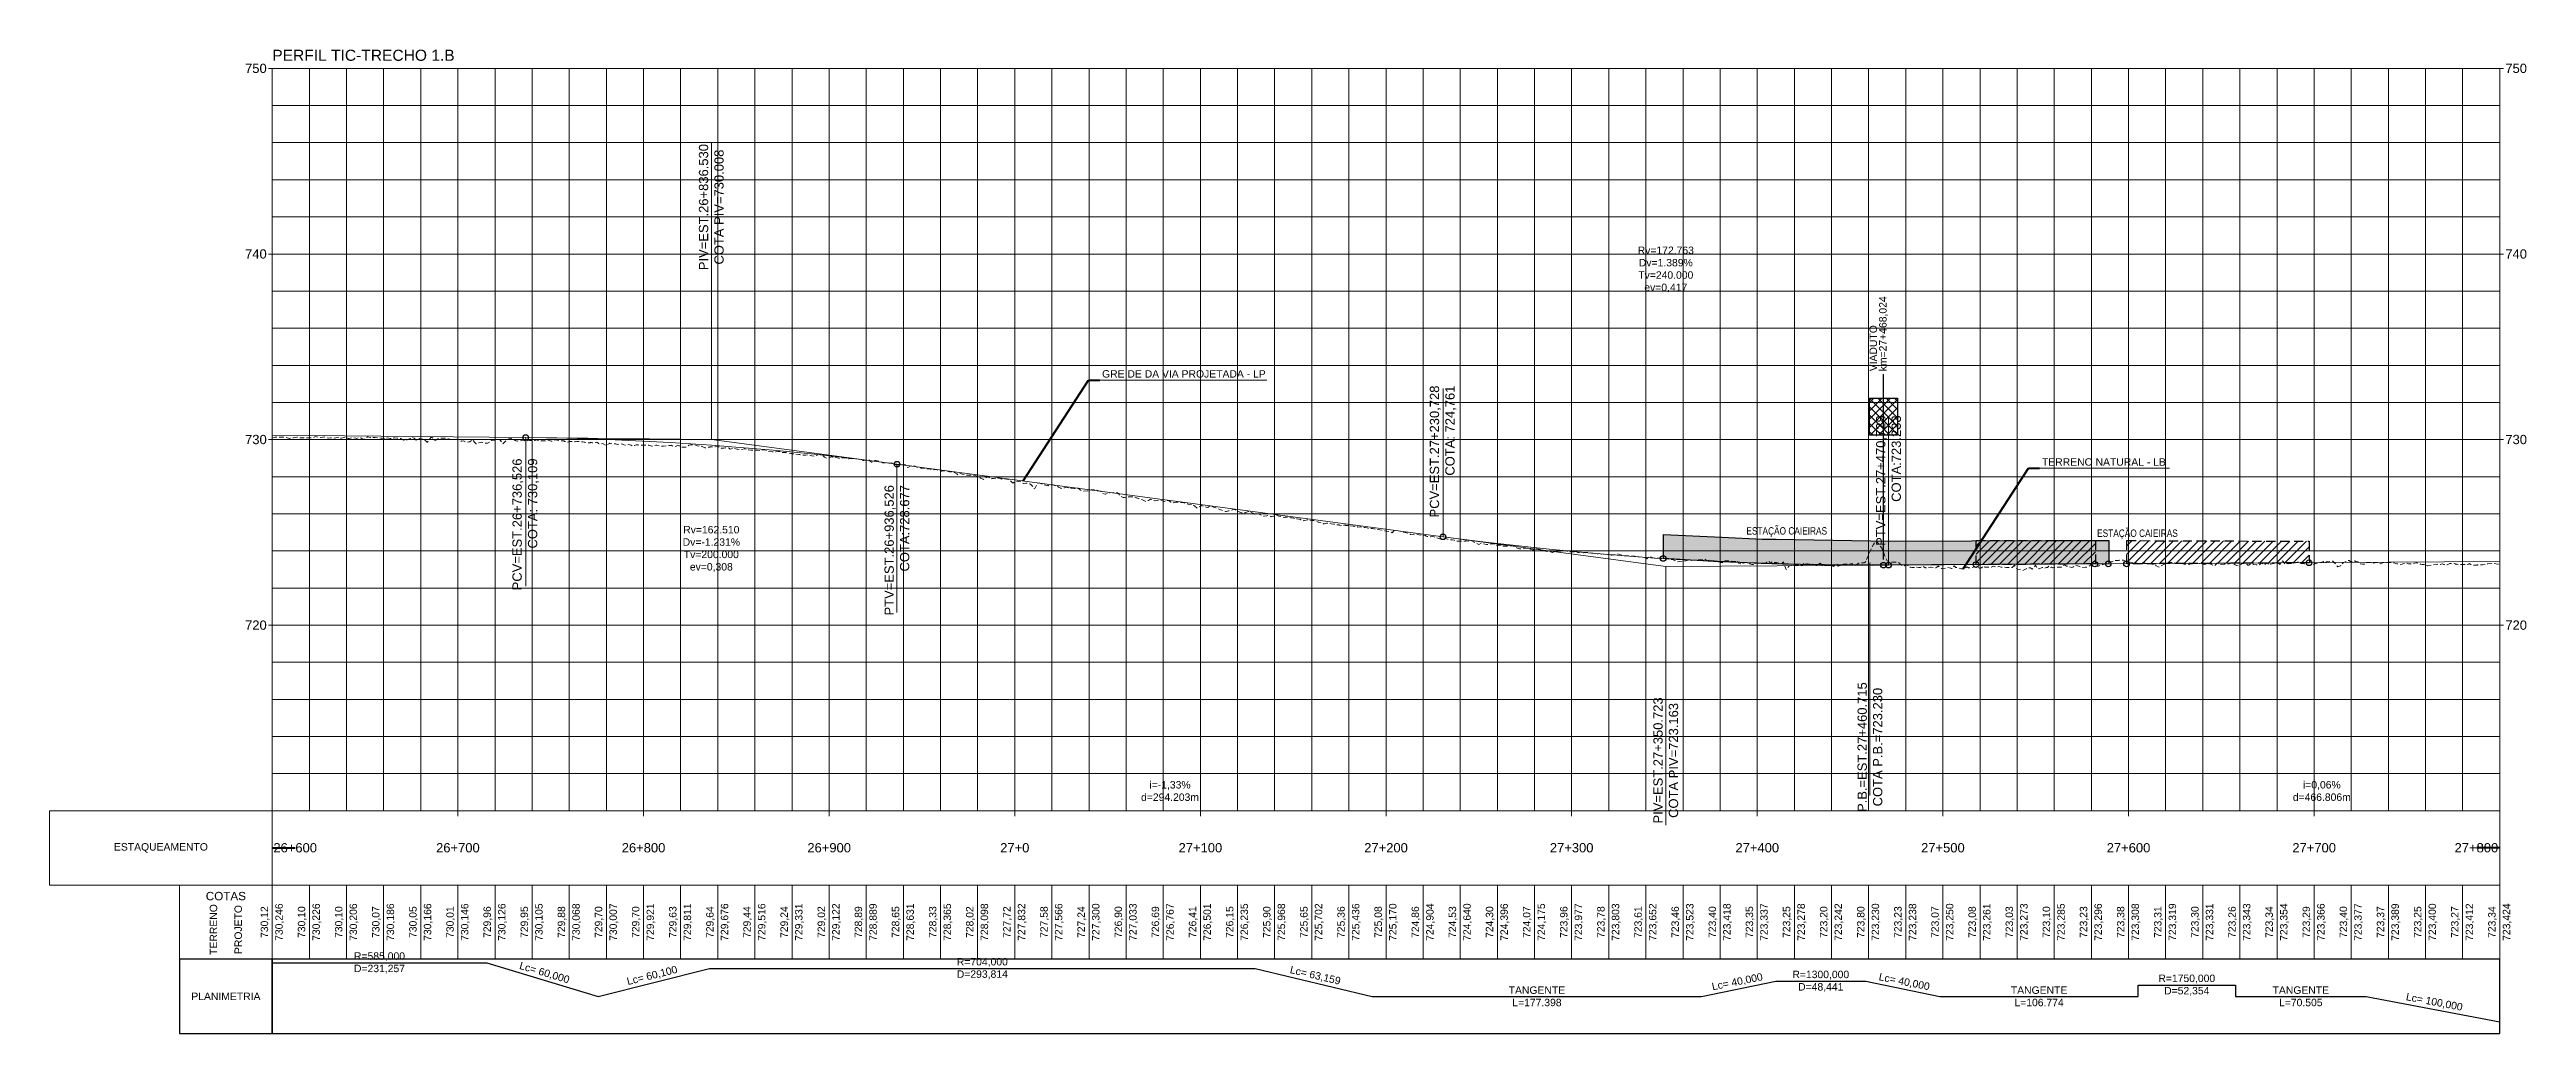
# Model space of a CAD drawing. Header units: metres. Extents: x 303118 to 359298, y 7408194 to 7460879.
# Drawn here: x 334424 to 335759, y 7420047 to 7420577 of the extents above; entities that cross this region are included whole.
import ezdxf

# ---------------------------------------------------------------- set-up
doc = ezdxf.new("R2010")
doc.units = ezdxf.units.M
doc.header["$LTSCALE"] = 10
doc.linetypes.add('DASHED', pattern=[0.75, 0.5, -0.25])
doc.linetypes.add('HIDDEN', pattern=[0.375, 0.25, -0.125])
for name, color, linetype in [('_comentarios', 2, 'Continuous'), ('U-VT-PERFIL', 4, 'Continuous'), ('U-VT-PLATAFORMA PROJETADA', 3, 'DASHED'), ('U-VT-PLATAFORMA-TXT', 3, 'Continuous'), ('U-VT-VIADUTO-EXISTENTE', 252, 'Continuous')]:
    doc.layers.add(name, color=color, linetype=linetype)
for name, color, linetype, lineweight in [('F-VT-CAIXA', 4, 'Continuous', 0), ('F-VT-COTAS', 2, 'Continuous', 0), ('F-VT-ESTACA', 4, 'Continuous', 0), ('F-VT-GREIDE', 6, 'Continuous', 0), ('F-VT-MALHA', 8, 'Continuous', 0), ('F-VT-MALHA-MJR', 8, 'Continuous', 0), ('F-VT-NOTAVEL', 2, 'Continuous', 0), ('F-VT-PLANIMETRIA', 3, 'Continuous', 0), ('F-VT-REGUA', 4, 'Continuous', 0), ('F-VT-TERRENO', 90, 'HIDDEN', 0), ('F-VT-TITULO', 4, 'Continuous', 0), ('U-HZ-EIXO L7-V2', 220, 'L7-V2_LINE', 30)]:
    doc.layers.add(name, color=color, linetype=linetype, lineweight=lineweight)
doc.layers.add('U-VT-PLATAFORMA EXISTENTE', color=252, linetype='Continuous', transparency=0.5)
doc.styles.add('Arial', font='arial.ttf')
doc.styles.add('DIM', font='arial.ttf', dxfattribs={"width": 0.8})
doc.styles.add('R80', font='arial.ttf')
doc.styles.get("Standard").update_dxf_attribs({"font": 'arial.ttf'})
doc.linetypes.add('L7-V2_LINE', pattern='A,3.5,-0.25,["L7-V2",Standard,S=0.175,R=0,X=-0.05,Y=-0.1],-0.75', length=4.5)
doc.dimstyles.new('U-1_2000', dxfattribs={"dimscale": 2, "dimtxt": 1.5, "dimasz": 0.75, "dimexe": 0.75, "dimexo": 0.75, "dimgap": 0.25, "dimtad": 1, "dimzin": 4, "dimtxsty": 'DIM', "dimblk": 'ARCHTICK', "dimcen": 0.7, "dimdle": 0.75, "dimclrd": 256, "dimclre": 256, "dimclrt": 256, "dimaunit": 1, "dimadec": 3, "dimazin": 2, "dimtfac": 1, "dimtofl": 0, "dimtmove": 0, "dimatfit": 3, "dimldrblk": 'CLOSEDBLANK', "dimfxl": 0, "dimtolj": 1, "dimtzin": 0, "dimlwd": -1, "dimlwe": -1, "dimarcsym": 0})
pattern_1 = [(45, (-0.0228, -0.029), (-2.2450640303, 2.2450640303), [])]
pattern_2 = [(45, (95.128, 0.5223), (-2.2450640303, 2.2450640303), [])]

msp = doc.modelspace()

# ---------------------------------------------------------------- texts
at = {"layer": 'F-VT-COTAS', "color": 2, "linetype": 'Continuous', "lineweight": 0, "char_height": 4, "rotation": 90, "style": 'R80'}
for s, insert, attachment_point in [('{\\C1;730,12}', (334542.714, 7420106.777), 8), ('{\\C3;730,246}', (334548.214, 7420106.777), 5), ('{\\C1;730,10}', (334562.714, 7420106.777), 8), ('{\\C3;730,226}', (334568.214, 7420106.777), 5), ('{\\C1;730,10}', (334582.714, 7420106.777), 8), ('{\\C3;730,206}', (334588.214, 7420106.777), 5), ('{\\C1;730,07}', (334602.714, 7420106.777), 8), ('{\\C3;730,186}', (334608.214, 7420106.777), 5), ('{\\C1;730,05}', (334622.714, 7420106.777), 8), ('{\\C3;730,166}', (334628.214, 7420106.777), 5), ('{\\C1;730,01}', (334642.714, 7420106.777), 8), ('{\\C3;730,146}', (334648.214, 7420106.777), 5), ('{\\C1;729,96}', (334662.714, 7420106.777), 8), ('{\\C3;730,126}', (334668.214, 7420106.777), 5), ('{\\C1;729,95}', (334682.714, 7420106.777), 8), ('{\\C3;730,105}', (334688.214, 7420106.777), 5), ('{\\C1;729,88}', (334702.714, 7420106.777), 8), ('{\\C3;730,068}', (334708.214, 7420106.777), 5), ('{\\C1;729,70}', (334722.714, 7420106.777), 8), ('{\\C3;730,007}', (334728.214, 7420106.777), 5), ('{\\C1;729,70}', (334742.714, 7420106.777), 8), ('{\\C3;729,921}', (334748.214, 7420106.777), 5), ('{\\C1;729,63}', (334762.714, 7420106.777), 8), ('{\\C3;729,811}', (334768.214, 7420106.777), 5), ('{\\C1;729,64}', (334782.714, 7420106.777), 8), ('{\\C3;729,676}', (334788.214, 7420106.777), 5), ('{\\C1;729,44}', (334802.714, 7420106.777), 8), ('{\\C3;729,516}', (334808.214, 7420106.777), 5), ('{\\C1;729,24}', (334822.714, 7420106.777), 8), ('{\\C3;729,331}', (334828.214, 7420106.777), 5), ('{\\C1;729,02}', (334842.714, 7420106.777), 8), ('{\\C3;729,122}', (334848.214, 7420106.777), 5), ('{\\C1;728,89}', (334862.714, 7420106.777), 8), ('{\\C3;728,889}', (334868.214, 7420106.777), 5), ('{\\C1;728,65}', (334882.714, 7420106.777), 8), ('{\\C3;728,631}', (334888.214, 7420106.777), 5), ('{\\C1;728,33}', (334902.714, 7420106.777), 8), ('{\\C3;728,365}', (334908.214, 7420106.777), 5), ('{\\C1;728,02}', (334922.714, 7420106.777), 8), ('{\\C3;728,098}', (334928.214, 7420106.777), 5), ('{\\C1;727,72}', (334942.714, 7420106.777), 8), ('{\\C3;727,832}', (334948.214, 7420106.777), 5), ('{\\C1;727,58}', (334962.714, 7420106.777), 8), ('{\\C3;727,566}', (334968.214, 7420106.777), 5), ('{\\C1;727,24}', (334982.714, 7420106.777), 8), ('{\\C3;727,300}', (334988.214, 7420106.777), 5), ('{\\C1;726,90}', (335002.714, 7420106.777), 8), ('{\\C3;727,033}', (335008.214, 7420106.777), 5), ('{\\C1;726,69}', (335022.714, 7420106.777), 8), ('{\\C3;726,767}', (335028.214, 7420106.777), 5), ('{\\C1;726,41}', (335042.714, 7420106.777), 8), ('{\\C3;726,501}', (335048.214, 7420106.777), 5), ('{\\C1;726,15}', (335062.714, 7420106.777), 8), ('{\\C3;726,235}', (335068.214, 7420106.777), 5), ('{\\C1;725,90}', (335082.714, 7420106.777), 8), ('{\\C3;725,968}', (335088.214, 7420106.777), 5), ('{\\C1;725,65}', (335102.714, 7420106.777), 8), ('{\\C3;725,702}', (335108.214, 7420106.777), 5), ('{\\C1;725,36}', (335122.714, 7420106.777), 8), ('{\\C3;725,436}', (335128.214, 7420106.777), 5), ('{\\C1;725,08}', (335142.714, 7420106.777), 8), ('{\\C3;725,170}', (335148.214, 7420106.777), 5), ('{\\C1;724,86}', (335162.714, 7420106.777), 8), ('{\\C3;724,904}', (335168.214, 7420106.777), 5), ('{\\C1;724,53}', (335182.714, 7420106.777), 8), ('{\\C3;724,640}', (335188.214, 7420106.777), 5), ('{\\C1;724,30}', (335202.714, 7420106.777), 8), ('{\\C3;724,396}', (335208.214, 7420106.777), 5), ('{\\C1;724,07}', (335222.714, 7420106.777), 8), ('{\\C3;724,175}', (335228.214, 7420106.777), 5), ('{\\C1;723,96}', (335242.714, 7420106.777), 8), ('{\\C3;723,977}', (335248.214, 7420106.777), 5), ('{\\C1;723,78}', (335262.714, 7420106.777), 8), ('{\\C3;723,803}', (335268.214, 7420106.777), 5), ('{\\C1;723,61}', (335282.714, 7420106.777), 8), ('{\\C3;723,652}', (335288.214, 7420106.777), 5), ('{\\C1;723,46}', (335302.714, 7420106.777), 8), ('{\\C3;723,523}', (335308.214, 7420106.777), 5), ('{\\C1;723,40}', (335322.714, 7420106.777), 8), ('{\\C3;723,418}', (335328.214, 7420106.777), 5), ('{\\C1;723,35}', (335342.714, 7420106.777), 8), ('{\\C3;723,337}', (335348.214, 7420106.777), 5), ('{\\C1;723,25}', (335362.714, 7420106.777), 8), ('{\\C3;723,278}', (335368.214, 7420106.777), 5), ('{\\C1;723,20}', (335382.714, 7420106.777), 8), ('{\\C3;723,242}', (335388.214, 7420106.777), 5), ('{\\C1;723,80}', (335402.714, 7420106.777), 8), ('{\\C3;723,230}', (335408.214, 7420106.777), 5), ('{\\C1;723,23}', (335422.714, 7420106.777), 8), ('{\\C3;723,238}', (335428.214, 7420106.777), 5), ('{\\C1;723,07}', (335442.714, 7420106.777), 8), ('{\\C3;723,250}', (335448.214, 7420106.777), 5), ('{\\C1;723,08}', (335462.714, 7420106.777), 8), ('{\\C3;723,261}', (335468.214, 7420106.777), 5), ('{\\C1;723,03}', (335482.714, 7420106.777), 8), ('{\\C3;723,273}', (335488.214, 7420106.777), 5), ('{\\C1;723,10}', (335502.714, 7420106.777), 8), ('{\\C3;723,285}', (335508.214, 7420106.777), 5), ('{\\C1;723,23}', (335522.714, 7420106.777), 8), ('{\\C3;723,296}', (335528.214, 7420106.777), 5), ('{\\C1;723,38}', (335542.714, 7420106.777), 8), ('{\\C3;723,308}', (335548.214, 7420106.777), 5), ('{\\C1;723,31}', (335562.714, 7420106.777), 8), ('{\\C3;723,319}', (335568.214, 7420106.777), 5), ('{\\C1;723,30}', (335582.714, 7420106.777), 8), ('{\\C3;723,331}', (335588.214, 7420106.777), 5), ('{\\C1;723,26}', (335602.714, 7420106.777), 8), ('{\\C3;723,343}', (335608.214, 7420106.777), 5), ('{\\C1;723,34}', (335622.714, 7420106.777), 8), ('{\\C3;723,354}', (335628.214, 7420106.777), 5), ('{\\C1;723,29}', (335642.714, 7420106.777), 8), ('{\\C3;723,366}', (335648.214, 7420106.777), 5), ('{\\C1;723,40}', (335662.714, 7420106.777), 8), ('{\\C3;723,377}', (335668.214, 7420106.777), 5), ('{\\C1;723,37}', (335682.714, 7420106.777), 8), ('{\\C3;723,389}', (335688.214, 7420106.777), 5), ('{\\C1;723,25}', (335702.714, 7420106.777), 8), ('{\\C3;723,400}', (335708.214, 7420106.777), 5), ('{\\C1;723,27}', (335722.714, 7420106.777), 8), ('{\\C3;723,412}', (335728.214, 7420106.777), 5), ('{\\C1;723,34}', (335742.714, 7420106.777), 8), ('{\\C3;723,424}', (335748.214, 7420106.777), 5)]:
    msp.add_mtext(s, dxfattribs=dict(at, insert=insert, attachment_point=attachment_point))
at = {"layer": 'F-VT-ESTACA', "color": 4, "linetype": 'Continuous', "lineweight": 0, "char_height": 5, "attachment_point": 8, "style": 'R80'}
for s, insert in [('26+600', (334556.549, 7420144.277)), ('26+700', (334644.214, 7420144.277)), ('26+800', (334744.214, 7420144.277)), ('26+900', (334844.214, 7420144.277)), ('27+0', (334944.214, 7420144.277)), ('27+100', (335044.214, 7420144.277)), ('27+200', (335144.214, 7420144.277)), ('27+300', (335244.214, 7420144.277)), ('27+400', (335344.214, 7420144.277)), ('27+500', (335444.214, 7420144.277)), ('27+600', (335544.214, 7420144.277)), ('27+700', (335644.214, 7420144.277)), ('27+800', (335731.626, 7420144.277))]:
    msp.add_mtext(s, dxfattribs=dict(at, insert=insert))
at = {"layer": 'F-VT-NOTAVEL', "color": 2, "linetype": 'Continuous', "lineweight": 0, "char_height": 5, "rotation": 90, "style": 'Arial'}
for s, insert, attachment_point in [('PIV=EST.26+836.530\\PCOTA PIV=730.008', (334780.744, 7420492.047), 5), ('PCV=EST.27+230,728\\PCOTA: 724,761', (335174.942, 7420395.872), 6), ('PTV=EST.27+470,728\\PCOTA:723.233', (335414.942, 7420379.816), 6), ('PCV=EST.26+736,526\\PCOTA: 730,109', (334680.739, 7420356.597), 6), ('PTV=EST.26+936,526\\PCOTA:728.677', (334880.739, 7420342.279), 6), ('P.B.=EST.27+460.715\\PCOTA P.B.=723.230', (335404.929, 7420201.076), 5), ('PIV=EST.27+350.723\\PCOTA PIV=723.163', (335294.942, 7420193.899), 5)]:
    msp.add_mtext(s, dxfattribs=dict(at, insert=insert, attachment_point=attachment_point))
at = {"layer": 'F-VT-NOTAVEL', "color": 2, "linetype": 'Continuous', "lineweight": 0, "char_height": 4, "style": 'Arial'}
for s, insert, attachment_point in [('Rv=172.763\\PDv=1.389%\\PTv=240.000\\Pev=0,417', (335294.937, 7420458.41), 5), ('GREIDE DA VIA PROJETADA - LP', (334991.24, 7420400.123), 7), ('TERRENO NATURAL - LB', (335497.591, 7420352.664), 7), ('Rv=162.510\\PDv=-1.231%\\PTv=200.000\\Pev=0,308', (334780.739, 7420307.867), 5), ('i=-1,33%\\Pd=294.203m', (335027.841, 7420172.047), 8), ('i=0,06%\\Pd=466.806m', (335648.345, 7420172.047), 8)]:
    msp.add_mtext(s, dxfattribs=dict(at, insert=insert, attachment_point=attachment_point))
at = {"layer": 'F-VT-PLANIMETRIA', "color": 2, "linetype": 'Continuous', "lineweight": 0, "char_height": 4, "attachment_point": 5, "style": 'R80'}
for s, insert in [('R=585,000\\PD=231,257', (334601.972, 7420084.777)), ('R=704,000\\PD=293,814', (334926.738, 7420081.735)), ('R=1300,000\\PD=48,441', (335378.423, 7420074.877)), ('R=1750,000\\PD=52,354', (335575.594, 7420072.794)), ('TANGENTE\\PL=177.398', (335225.503, 7420066.777)), ('TANGENTE\\PL=106.774', (335496.03, 7420066.777)), ('TANGENTE\\PL=70.505', (335637.024, 7420066.777))]:
    msp.add_mtext(s, dxfattribs=dict(at, insert=insert))
at = {"layer": 'F-VT-PLANIMETRIA', "color": 2, "linetype": 'Continuous', "lineweight": 0, "char_height": 4, "attachment_point": 8, "style": 'R80'}
for s, insert, rotation in [('Lc= 60,000', (334690.09, 7420076.974), 343.300756), ('Lc= 60,100', (334749.479, 7420075.469), 13.97556), ('Lc= 63,159', (335105.513, 7420075.472), 346.676668), ('Lc= 40,000', (335333.954, 7420072.052), 11.447596), ('Lc= 40,000', (335422.891, 7420072.052), 348.552404), ('Lc= 100,000', (335708.479, 7420061.143), 349.198957)]:
    msp.add_mtext(s, dxfattribs=dict(at, insert=insert, rotation=rotation))
at = {"layer": 'F-VT-REGUA', "color": 4, "linetype": 'Continuous', "lineweight": 0, "char_height": 5, "style": 'Arial'}
for s, insert, attachment_point in [('750', (334541.214, 7420566.777), 6), ('{\\C256;750}', (335747.214, 7420566.777), 4), ('740', (334541.214, 7420466.777), 6), ('{\\C256;740}', (335747.214, 7420466.777), 4), ('730', (334541.214, 7420366.777), 6), ('{\\C256;730}', (335747.214, 7420366.777), 4), ('720', (334541.214, 7420266.777), 6), ('{\\C256;720}', (335747.214, 7420266.777), 4)]:
    msp.add_mtext(s, dxfattribs=dict(at, insert=insert, attachment_point=attachment_point))
at = {"layer": 'F-VT-TITULO', "color": 4, "linetype": 'Continuous', "lineweight": 0, "insert": (334544.214, 7420570.777), "char_height": 6, "attachment_point": 7, "style": 'Arial'}
msp.add_mtext('PERFIL TIC-TRECHO 1.B', dxfattribs=at)
at = {"layer": 'U-VT-PERFIL', "color": 4, "linetype": 'Continuous', "lineweight": -3, "attachment_point": 5, "style": 'Arial'}
for s, insert, char_height in [('{\\C4;ESTAQUEAMENTO}', (334484.214, 7420146.777), 4), ('{\\C4;COTAS}', (334519.214, 7420120.777), 4.5), ('{\\fArial|b0|i0|c0|p34;\\C4;PLANIMETRIA}', (334519.214, 7420066.777), 4)]:
    msp.add_mtext(s, dxfattribs=dict(at, insert=insert, char_height=char_height))
at = {"layer": 'U-VT-PERFIL', "color": 4, "linetype": 'Continuous', "lineweight": -3, "insert": (334519.214, 7420102.777), "char_height": 4, "attachment_point": 5, "rotation": 90, "style": 'Arial'}
msp.add_mtext('{\\C1;TERRENO\\C3;\\P\\PPROJETO}', dxfattribs=at)
at = {"layer": 'U-VT-PLATAFORMA-TXT', "style": 'DIM', "width": 0.8}
for p in [(335338.351, 7420315.581), (335338.351, 7420315.581), (335527.31, 7420314.341), (335527.31, 7420314.341)]:
    msp.add_text('ESTAÇÃO CAIEIRAS', height=4, dxfattribs=at).set_placement(p)
at = {"layer": 'U-VT-VIADUTO-EXISTENTE', "color": 2, "linetype": 'Continuous', "lineweight": -3, "char_height": 4, "rotation": 90, "style": 'Arial'}
for s, insert, attachment_point in [('{\\C2;km=27+468,024}', (335412.238, 7420403.592), 4), ('VIADUTO', (335408.738, 7420403.592), 7)]:
    msp.add_mtext(s, dxfattribs=dict(at, insert=insert, attachment_point=attachment_point))

# ---------------------------------------------------------------- blocks, each defined once
blk = doc.blocks.new('*U198')
at = {"layer": 'U-HZ-EIXO L7-V2'}
blk.add_line((335293.5, 7420302.7), (335293.5, 7420302.7), dxfattribs=at)
blk.add_circle((335293.5, 7420302.7), 1.5, dxfattribs=at)
blk = doc.blocks.new('*U199')
at = {"layer": 'U-HZ-EIXO L7-V2'}
blk.add_line((335526.1, 7420299.7), (335526.1, 7420299.7), dxfattribs=at)
blk.add_circle((335526.1, 7420299.7), 1.5, dxfattribs=at)
blk = doc.blocks.new('*U200')
at = {"layer": 'U-HZ-EIXO L7-V2'}
blk.add_line((335543.1, 7420299.8), (335543.1, 7420299.8), dxfattribs=at)
blk.add_circle((335543.1, 7420299.8), 1.5, dxfattribs=at)
blk = doc.blocks.new('*U201')
at = {"layer": 'U-HZ-EIXO L7-V2'}
blk.add_line((335533.3, 7420299.8), (335533.3, 7420299.8), dxfattribs=at)
blk.add_circle((335533.3, 7420299.8), 1.5, dxfattribs=at)
blk = doc.blocks.new('*U207')
at = {"layer": 'U-HZ-EIXO L7-V2'}
blk.add_line((335412.2, 7420299.1), (335412.2, 7420299.1), dxfattribs=at)
blk.add_circle((335412.2, 7420299.1), 1.5, dxfattribs=at)
blk = doc.blocks.new('*U208')
at = {"layer": 'U-HZ-EIXO L7-V2'}
blk.add_line((335462, 7420299.4), (335462, 7420299.4), dxfattribs=at)
blk.add_circle((335462, 7420299.4), 1.5, dxfattribs=at)
blk = doc.blocks.new('*U209')
at = {"layer": 'U-HZ-EIXO L7-V2'}
blk.add_line((335641.4, 7420300.4), (335641.4, 7420300.4), dxfattribs=at)
blk.add_circle((335641.4, 7420300.4), 1.5, dxfattribs=at)
blk = doc.blocks.new('AeccTickLine')
blk.add_line((0, -0.1524), (0, 0.1524))
blk = doc.blocks.new('AeccTickCircle')
blk.add_circle((0, 0), 0.305)
blk = doc.blocks.new('B-PF-VIADUTO-EXISTENTE')
at = {"layer": 'U-VT-VIADUTO-EXISTENTE'}
h = blk.add_hatch(dxfattribs=at)
h.set_pattern_fill('ANSI37', color=256)
h.paths.add_polyline_path([(-7.5, 70), (-7.5, 90), (7.5, 90), (7.5, 70)])
at = {"layer": 'U-VT-VIADUTO-EXISTENTE', "color": 2}
blk.add_lwpolyline([(-7.5, 70), (-7.5, 90), (7.5, 90), (7.5, 70)], close=True, dxfattribs=at)

# ---------------------------------------------------------------- hatches: boundary and pattern name
at = {"layer": 'U-VT-PLATAFORMA EXISTENTE'}
h = msp.add_hatch(color=256, dxfattribs=at)
h.dxf.hatch_style = 1
h.paths.add_polyline_path([(335293.755, 7420315.64), (335325.043, 7420314.205), (335346.786, 7420313.197), (335354.424, 7420313.077), (335415.406, 7420312.075), (335504.191, 7420312.347), (335533.544, 7420312.345), (335533.544, 7420299.762), (335406.09, 7420299.191), (335398.593, 7420299.338), (335406.09, 7420299.191), (335380.487, 7420299.241), (335367.534, 7420299.468), (335361.017, 7420299.621), (335354.697, 7420299.788), (335338.795, 7420300.322), (335322.841, 7420301.051), (335308.317, 7420301.777), (335293.778, 7420302.669)])
h = msp.add_hatch(color=256, dxfattribs=at)
h.dxf.hatch_style = 1
h.paths.add_polyline_path([(335293.755, 7420315.64), (335325.043, 7420314.205), (335346.786, 7420313.197), (335354.424, 7420313.077), (335415.406, 7420312.075), (335504.191, 7420312.347), (335533.544, 7420312.345), (335533.544, 7420299.762), (335406.09, 7420299.191), (335398.593, 7420299.338), (335406.09, 7420299.191), (335380.487, 7420299.241), (335367.534, 7420299.468), (335361.017, 7420299.621), (335354.697, 7420299.788), (335338.795, 7420300.322), (335322.841, 7420301.051), (335308.317, 7420301.777), (335293.778, 7420302.669)])
at = {"layer": 'U-VT-PLATAFORMA PROJETADA'}
h = msp.add_hatch(dxfattribs=at)
h.set_pattern_fill('ANSI31', color=256)
h.set_pattern_definition(pattern_1)
h.paths.add_polyline_path([(335462.208, 7420312.349), (335526.36, 7420312.349), (335526.367, 7420299.818), (335462.224, 7420299.374)])
h = msp.add_hatch(dxfattribs=at)
h.set_pattern_fill('ANSI31', color=256)
h.set_pattern_definition(pattern_1)
h.paths.add_polyline_path([(335462.208, 7420312.349), (335526.36, 7420312.349), (335526.367, 7420299.818), (335462.224, 7420299.374)])
h = msp.add_hatch(dxfattribs=at)
h.set_pattern_fill('ANSI31', color=256)
h.set_pattern_definition(pattern_2)
h.paths.add_polyline_path([(335543.388, 7420312.345), (335641.534, 7420312), (335641.64, 7420300.389), (335543.388, 7420299.819)])
h = msp.add_hatch(dxfattribs=at)
h.set_pattern_fill('ANSI31', color=256)
h.set_pattern_definition(pattern_2)
h.paths.add_polyline_path([(335543.388, 7420312.345), (335641.534, 7420312), (335641.64, 7420300.389), (335543.388, 7420299.819)])

# ---------------------------------------------------------------- linework, layer by layer
at = {"layer": 'F-VT-CAIXA', "color": 4, "linetype": 'Continuous', "lineweight": 0}
for p, q in [((334542.214, 7420566.777), (335746.214, 7420566.777)), ((334544.214, 7420166.777), (334544.214, 7420566.777)), ((335744.214, 7420166.777), (335744.214, 7420566.777)), ((334542.214, 7420466.777), (334544.214, 7420466.777)), ((335744.214, 7420466.777), (335746.214, 7420466.777)), ((334542.214, 7420366.777), (334544.214, 7420366.777)), ((335744.214, 7420366.777), (335746.214, 7420366.777)), ((334542.214, 7420266.777), (334544.214, 7420266.777)), ((335744.214, 7420266.777), (335746.214, 7420266.777))]:
    msp.add_line(p, q, dxfattribs=at)
for points in [[(334544.214, 7420126.777), (334544.214, 7420166.777), (334424.214, 7420166.777), (334424.214, 7420126.777)], [(334544.214, 7420126.777), (335744.214, 7420126.777), (335744.214, 7420166.777), (334544.214, 7420166.777)], [(334544.214, 7420086.777), (334544.214, 7420126.777), (334494.214, 7420126.777), (334494.214, 7420086.777)], [(334544.214, 7420086.777), (335744.214, 7420086.777), (335744.214, 7420126.777), (334544.214, 7420126.777)]]:
    msp.add_3dface(points, dxfattribs=at)
at = {"layer": 'F-VT-CAIXA', "color": 4, "linetype": 'Continuous', "lineweight": -3}
for points in [[(334544.214, 7420046.777), (334544.214, 7420086.777), (334494.214, 7420086.777), (334494.214, 7420046.777)], [(334544.214, 7420046.777), (335744.214, 7420046.777), (335744.214, 7420086.777), (334544.214, 7420086.777)]]:
    msp.add_3dface(points, dxfattribs=at)
at = {"layer": 'F-VT-COTAS', "color": 2, "linetype": 'Continuous', "lineweight": 0}
for p, q in [((334544.214, 7420086.777), (334544.214, 7420126.777)), ((334564.214, 7420086.777), (334564.214, 7420126.777)), ((334584.214, 7420086.777), (334584.214, 7420126.777)), ((334604.214, 7420086.777), (334604.214, 7420126.777)), ((334624.214, 7420086.777), (334624.214, 7420126.777)), ((334644.214, 7420086.777), (334644.214, 7420126.777)), ((334664.214, 7420086.777), (334664.214, 7420126.777)), ((334684.214, 7420086.777), (334684.214, 7420126.777)), ((334704.214, 7420086.777), (334704.214, 7420126.777)), ((334724.214, 7420086.777), (334724.214, 7420126.777)), ((334744.214, 7420086.777), (334744.214, 7420126.777)), ((334764.214, 7420086.777), (334764.214, 7420126.777)), ((334784.214, 7420086.777), (334784.214, 7420126.777)), ((334804.214, 7420086.777), (334804.214, 7420126.777)), ((334824.214, 7420086.777), (334824.214, 7420126.777)), ((334844.214, 7420086.777), (334844.214, 7420126.777)), ((334864.214, 7420086.777), (334864.214, 7420126.777)), ((334884.214, 7420086.777), (334884.214, 7420126.777)), ((334904.214, 7420086.777), (334904.214, 7420126.777)), ((334924.214, 7420086.777), (334924.214, 7420126.777)), ((334944.214, 7420086.777), (334944.214, 7420126.777)), ((334964.214, 7420086.777), (334964.214, 7420126.777)), ((334984.214, 7420086.777), (334984.214, 7420126.777)), ((335004.214, 7420086.777), (335004.214, 7420126.777)), ((335024.214, 7420086.777), (335024.214, 7420126.777)), ((335044.214, 7420086.777), (335044.214, 7420126.777)), ((335064.214, 7420086.777), (335064.214, 7420126.777)), ((335084.214, 7420086.777), (335084.214, 7420126.777)), ((335104.214, 7420086.777), (335104.214, 7420126.777)), ((335124.214, 7420086.777), (335124.214, 7420126.777)), ((335144.214, 7420086.777), (335144.214, 7420126.777)), ((335164.214, 7420086.777), (335164.214, 7420126.777)), ((335184.214, 7420086.777), (335184.214, 7420126.777)), ((335204.214, 7420086.777), (335204.214, 7420126.777)), ((335224.214, 7420086.777), (335224.214, 7420126.777)), ((335244.214, 7420086.777), (335244.214, 7420126.777)), ((335264.214, 7420086.777), (335264.214, 7420126.777)), ((335284.214, 7420086.777), (335284.214, 7420126.777)), ((335304.214, 7420086.777), (335304.214, 7420126.777)), ((335324.214, 7420086.777), (335324.214, 7420126.777)), ((335344.214, 7420086.777), (335344.214, 7420126.777)), ((335364.214, 7420086.777), (335364.214, 7420126.777)), ((335384.214, 7420086.777), (335384.214, 7420126.777)), ((335404.214, 7420086.777), (335404.214, 7420126.777)), ((335424.214, 7420086.777), (335424.214, 7420126.777)), ((335444.214, 7420086.777), (335444.214, 7420126.777)), ((335464.214, 7420086.777), (335464.214, 7420126.777)), ((335484.214, 7420086.777), (335484.214, 7420126.777)), ((335504.214, 7420086.777), (335504.214, 7420126.777)), ((335524.214, 7420086.777), (335524.214, 7420126.777)), ((335544.214, 7420086.777), (335544.214, 7420126.777)), ((335564.214, 7420086.777), (335564.214, 7420126.777)), ((335584.214, 7420086.777), (335584.214, 7420126.777)), ((335604.214, 7420086.777), (335604.214, 7420126.777)), ((335624.214, 7420086.777), (335624.214, 7420126.777)), ((335644.214, 7420086.777), (335644.214, 7420126.777)), ((335664.214, 7420086.777), (335664.214, 7420126.777)), ((335684.214, 7420086.777), (335684.214, 7420126.777)), ((335704.214, 7420086.777), (335704.214, 7420126.777)), ((335724.214, 7420086.777), (335724.214, 7420126.777)), ((335744.214, 7420086.777), (335744.214, 7420126.777))]:
    msp.add_line(p, q, dxfattribs=at)
at = {"layer": 'F-VT-ESTACA', "color": 2, "linetype": 'Continuous', "lineweight": 0}
for p, q in [((334544.214, 7420166.777), (334544.214, 7420163.777)), ((334644.214, 7420166.777), (334644.214, 7420163.777)), ((334744.214, 7420166.777), (334744.214, 7420163.777)), ((334844.214, 7420166.777), (334844.214, 7420163.777)), ((334944.214, 7420166.777), (334944.214, 7420163.777)), ((335044.214, 7420166.777), (335044.214, 7420163.777)), ((335144.214, 7420166.777), (335144.214, 7420163.777)), ((335244.214, 7420166.777), (335244.214, 7420163.777)), ((335344.214, 7420166.777), (335344.214, 7420163.777)), ((335444.214, 7420166.777), (335444.214, 7420163.777)), ((335544.214, 7420166.777), (335544.214, 7420163.777)), ((335644.214, 7420166.777), (335644.214, 7420163.777)), ((335744.214, 7420166.777), (335744.214, 7420163.777))]:
    msp.add_line(p, q, dxfattribs=at)
at = {"layer": 'F-VT-GREIDE', "color": 6, "linetype": 'Continuous', "lineweight": 0}
for p, q in [((334544.214, 7420369.239), (334680.739, 7420367.867)), ((334680.739, 7420367.867), (334691.851, 7420367.717)), ((334691.851, 7420367.717), (334702.962, 7420367.491)), ((334702.962, 7420367.491), (334714.074, 7420367.19)), ((334714.074, 7420367.19), (334725.185, 7420366.812)), ((334725.185, 7420366.812), (334736.296, 7420366.358)), ((334736.296, 7420366.358), (334747.408, 7420365.829)), ((334747.408, 7420365.829), (334758.519, 7420365.223)), ((334758.519, 7420365.223), (334769.63, 7420364.542)), ((334769.63, 7420364.542), (334780.741, 7420363.785)), ((334780.741, 7420363.785), (334791.853, 7420362.951)), ((334791.853, 7420362.951), (334802.964, 7420362.042)), ((334802.964, 7420362.042), (334814.075, 7420361.056)), ((334814.075, 7420361.056), (334825.186, 7420359.995)), ((334825.186, 7420359.995), (334836.297, 7420358.858)), ((334836.297, 7420358.858), (334847.407, 7420357.645)), ((334847.407, 7420357.645), (334858.518, 7420356.356)), ((334858.518, 7420356.356), (334869.629, 7420354.99)), ((334869.629, 7420354.99), (334880.739, 7420353.549)), ((334880.739, 7420353.549), (335174.942, 7420314.384)), ((335174.942, 7420314.384), (335186.37, 7420312.901)), ((335186.37, 7420312.901), (335197.798, 7420311.493)), ((335197.798, 7420311.493), (335209.226, 7420310.16)), ((335209.226, 7420310.16), (335220.654, 7420308.904)), ((335220.654, 7420308.904), (335232.083, 7420307.722)), ((335232.083, 7420307.722), (335243.511, 7420306.617)), ((335243.511, 7420306.617), (335254.939, 7420305.587)), ((335254.939, 7420305.587), (335266.368, 7420304.633)), ((335266.368, 7420304.633), (335277.796, 7420303.754)), ((335277.796, 7420303.754), (335289.225, 7420302.951)), ((335289.225, 7420302.951), (335300.654, 7420302.223)), ((335300.654, 7420302.223), (335312.082, 7420301.571)), ((335312.082, 7420301.571), (335323.511, 7420300.995)), ((335323.511, 7420300.995), (335334.94, 7420300.494)), ((335334.94, 7420300.494), (335346.369, 7420300.069)), ((335346.369, 7420300.069), (335357.798, 7420299.719)), ((335414.942, 7420299.105), (335744.214, 7420301.014)), ((335357.798, 7420299.719), (335369.226, 7420299.445)), ((335369.226, 7420299.445), (335380.655, 7420299.247)), ((335380.655, 7420299.247), (335392.084, 7420299.124)), ((335392.084, 7420299.124), (335403.513, 7420299.077)), ((335403.513, 7420299.077), (335414.942, 7420299.105))]:
    msp.add_line(p, q, dxfattribs=at)
at = {"layer": 'F-VT-MALHA', "color": 8, "linetype": 'Continuous', "lineweight": 0}
for p, q in [((334544.214, 7420546.777), (335744.214, 7420546.777)), ((334544.214, 7420526.777), (335744.214, 7420526.777)), ((334544.214, 7420506.777), (335744.214, 7420506.777)), ((334544.214, 7420486.777), (335744.214, 7420486.777)), ((334544.214, 7420446.777), (335744.214, 7420446.777)), ((334544.214, 7420426.777), (335744.214, 7420426.777)), ((334544.214, 7420406.777), (335744.214, 7420406.777)), ((334544.214, 7420386.777), (335744.214, 7420386.777)), ((334544.214, 7420346.777), (335744.214, 7420346.777)), ((334544.214, 7420326.777), (335744.214, 7420326.777)), ((334544.214, 7420306.777), (335744.214, 7420306.777)), ((334544.214, 7420286.777), (335744.214, 7420286.777)), ((334544.214, 7420246.777), (335744.214, 7420246.777)), ((334544.214, 7420226.777), (335744.214, 7420226.777)), ((334544.214, 7420206.777), (335744.214, 7420206.777)), ((334544.214, 7420186.777), (335744.214, 7420186.777))]:
    msp.add_line(p, q, dxfattribs=at)
at = {"layer": 'F-VT-MALHA-MJR', "color": 8, "linetype": 'Continuous', "lineweight": 0}
for p, q in [((334544.214, 7420566.777), (335744.214, 7420566.777)), ((334544.214, 7420166.777), (334544.214, 7420566.777)), ((334564.214, 7420166.777), (334564.214, 7420566.777)), ((334584.214, 7420166.777), (334584.214, 7420566.777)), ((334604.214, 7420166.777), (334604.214, 7420566.777)), ((334624.214, 7420166.777), (334624.214, 7420566.777)), ((334644.214, 7420166.777), (334644.214, 7420566.777)), ((334664.214, 7420166.777), (334664.214, 7420566.777)), ((334684.214, 7420166.777), (334684.214, 7420566.777)), ((334704.214, 7420166.777), (334704.214, 7420566.777)), ((334724.214, 7420166.777), (334724.214, 7420566.777)), ((334744.214, 7420166.777), (334744.214, 7420566.777)), ((334764.214, 7420166.777), (334764.214, 7420566.777)), ((334784.214, 7420166.777), (334784.214, 7420566.777)), ((334804.214, 7420166.777), (334804.214, 7420566.777)), ((334824.214, 7420166.777), (334824.214, 7420566.777)), ((334844.214, 7420166.777), (334844.214, 7420566.777)), ((334864.214, 7420166.777), (334864.214, 7420566.777)), ((334884.214, 7420166.777), (334884.214, 7420566.777)), ((334904.214, 7420166.777), (334904.214, 7420566.777)), ((334924.214, 7420166.777), (334924.214, 7420566.777)), ((334944.214, 7420166.777), (334944.214, 7420566.777)), ((334964.214, 7420166.777), (334964.214, 7420566.777)), ((334984.214, 7420166.777), (334984.214, 7420566.777)), ((335004.214, 7420166.777), (335004.214, 7420566.777)), ((335024.214, 7420166.777), (335024.214, 7420566.777)), ((335044.214, 7420166.777), (335044.214, 7420566.777)), ((335064.214, 7420166.777), (335064.214, 7420566.777)), ((335084.214, 7420166.777), (335084.214, 7420566.777)), ((335104.214, 7420166.777), (335104.214, 7420566.777)), ((335124.214, 7420166.777), (335124.214, 7420566.777)), ((335144.214, 7420166.777), (335144.214, 7420566.777)), ((335164.214, 7420166.777), (335164.214, 7420566.777)), ((335184.214, 7420166.777), (335184.214, 7420566.777)), ((335204.214, 7420166.777), (335204.214, 7420566.777)), ((335224.214, 7420166.777), (335224.214, 7420566.777)), ((335244.214, 7420166.777), (335244.214, 7420566.777)), ((335264.214, 7420166.777), (335264.214, 7420566.777)), ((335284.214, 7420166.777), (335284.214, 7420566.777)), ((335304.214, 7420166.777), (335304.214, 7420566.777)), ((335324.214, 7420166.777), (335324.214, 7420566.777)), ((335344.214, 7420166.777), (335344.214, 7420566.777)), ((335364.214, 7420166.777), (335364.214, 7420566.777)), ((335384.214, 7420166.777), (335384.214, 7420566.777)), ((335404.214, 7420166.777), (335404.214, 7420566.777)), ((335424.214, 7420166.777), (335424.214, 7420566.777)), ((335444.214, 7420166.777), (335444.214, 7420566.777)), ((335464.214, 7420166.777), (335464.214, 7420566.777)), ((335484.214, 7420166.777), (335484.214, 7420566.777)), ((335504.214, 7420166.777), (335504.214, 7420566.777)), ((335524.214, 7420166.777), (335524.214, 7420566.777)), ((335544.214, 7420166.777), (335544.214, 7420566.777)), ((335564.214, 7420166.777), (335564.214, 7420566.777)), ((335584.214, 7420166.777), (335584.214, 7420566.777)), ((335604.214, 7420166.777), (335604.214, 7420566.777)), ((335624.214, 7420166.777), (335624.214, 7420566.777)), ((335644.214, 7420166.777), (335644.214, 7420566.777)), ((335664.214, 7420166.777), (335664.214, 7420566.777)), ((335684.214, 7420166.777), (335684.214, 7420566.777)), ((335704.214, 7420166.777), (335704.214, 7420566.777)), ((335724.214, 7420166.777), (335724.214, 7420566.777)), ((335744.214, 7420166.777), (335744.214, 7420566.777)), ((334544.214, 7420466.777), (335744.214, 7420466.777)), ((334544.214, 7420366.777), (335744.214, 7420366.777)), ((334544.214, 7420266.777), (335744.214, 7420266.777)), ((334544.214, 7420166.777), (335744.214, 7420166.777))]:
    msp.add_line(p, q, dxfattribs=at)
at = {"layer": 'F-VT-NOTAVEL', "color": 2, "linetype": 'Continuous', "lineweight": 0}
for p, q in [((334780.744, 7420366.861), (334780.744, 7420526.861)), ((334989.97, 7420398.853), (335079.97, 7420398.853)), ((335174.942, 7420314.384), (335174.942, 7420394.384)), ((334680.739, 7420367.867), (334680.739, 7420287.867)), ((335414.942, 7420299.105), (335414.942, 7420379.105)), ((334880.739, 7420353.549), (334880.739, 7420273.549)), ((335496.321, 7420351.394), (335566.321, 7420351.394)), ((335294.937, 7420298.41), (335294.942, 7420159.076)), ((335404.929, 7420299.076), (335404.929, 7420175.076))]:
    msp.add_line(p, q, dxfattribs=at)
at = {"layer": 'F-VT-NOTAVEL', "color": 8, "linetype": 'Continuous', "lineweight": 0}
for p, q in [((334680.739, 7420367.867), (334780.744, 7420366.861)), ((334780.744, 7420366.861), (334880.739, 7420353.549)), ((335174.942, 7420314.384), (335294.937, 7420298.41)), ((335294.937, 7420298.41), (335414.942, 7420299.105))]:
    msp.add_line(p, q, dxfattribs=at)
at = {"layer": 'F-VT-PLANIMETRIA', "color": 3, "linetype": 'Continuous', "lineweight": -3}
for p, q in [((334544.214, 7420084.777), (334659.731, 7420084.777)), ((334659.731, 7420084.777), (334719.731, 7420066.777)), ((334719.731, 7420066.777), (334779.831, 7420081.735)), ((334779.831, 7420081.735), (335073.645, 7420081.735)), ((335073.645, 7420081.735), (335136.804, 7420066.777)), ((335314.203, 7420066.777), (335354.203, 7420074.877)), ((335354.203, 7420074.877), (335402.643, 7420074.877)), ((335402.643, 7420074.877), (335442.643, 7420066.777)), ((335136.804, 7420066.777), (335314.203, 7420066.777)), ((335442.643, 7420066.777), (335549.417, 7420066.777)), ((335549.417, 7420066.777), (335549.417, 7420072.794)), ((335549.417, 7420072.794), (335601.771, 7420072.794)), ((335601.771, 7420072.794), (335601.771, 7420066.777)), ((335601.771, 7420066.777), (335672.276, 7420066.777)), ((335672.276, 7420066.777), (335744.214, 7420053.053))]:
    msp.add_line(p, q, dxfattribs=at)
at = {"layer": 'F-VT-TERRENO', "color": 90, "linetype": 'HIDDEN', "lineweight": 0, "flags": 128}
msp.add_lwpolyline([(334544.214, 7420367.956), (334544.375, 7420367.965), (334545.57, 7420368.023), (334547.487, 7420368.021), (334547.575, 7420368.02), (334549.487, 7420368.107), (334549.588, 7420368.092), (334551.177, 7420368.01), (334551.487, 7420367.991), (334551.597, 7420367.935), (334553.488, 7420367.342), (334553.625, 7420367.408), (334555.488, 7420367.757), (334555.662, 7420367.773), (334557.489, 7420368.118), (334557.69, 7420368.045), (334557.978, 7420367.984), (334559.489, 7420367.646), (334559.74, 7420367.639), (334561.49, 7420367.758), (334563.491, 7420367.706), (334563.854, 7420367.787), (334564.78, 7420367.768), (334565.492, 7420367.747), (334565.923, 7420367.754), (334567.494, 7420368.382), (334568.009, 7420368.308), (334569.495, 7420367.951), (334570.087, 7420367.868), (334571.497, 7420368.009), (334571.582, 7420368.034), (334572.176, 7420368.199), (334573.499, 7420367.878), (334574.287, 7420367.572), (334575.502, 7420367.678), (334576.392, 7420367.8), (334577.504, 7420367.529), (334578.383, 7420367.706), (334579.507, 7420367.921), (334580.64, 7420367.521), (334581.511, 7420367.581), (334582.772, 7420367.856), (334583.515, 7420368.053), (334584.911, 7420367.508), (334585.185, 7420367.376), (334585.519, 7420367.209), (334587.071, 7420367.762), (334587.524, 7420367.86), (334589.231, 7420367.464), (334589.53, 7420367.381), (334591.402, 7420367.877), (334591.535, 7420367.888), (334591.987, 7420367.656), (334593.074, 7420367.087), (334593.506, 7420366.841), (334593.542, 7420366.862), (334595.359, 7420368.159), (334595.55, 7420368.264), (334597.205, 7420367.854), (334597.558, 7420367.633), (334598.788, 7420367.908), (334599.054, 7420367.965), (334599.567, 7420367.99), (334600.889, 7420367.793), (334601.577, 7420367.803), (334602.72, 7420367.473), (334603.587, 7420367.555), (334604.551, 7420367.409), (334605.59, 7420367.421), (334605.597, 7420367.421), (334606.379, 7420367.776), (334607.61, 7420367.388), (334608.195, 7420367.287), (334609.623, 7420367.672), (334610.006, 7420367.758), (334611.635, 7420367.585), (334611.824, 7420367.527), (334612.392, 7420367.448), (334613.473, 7420367.286), (334613.65, 7420367.265), (334613.674, 7420367.256), (334615.664, 7420366.083), (334615.97, 7420366.208), (334617.678, 7420366.975), (334618.256, 7420367.177), (334619.193, 7420367.71), (334619.693, 7420367.991), (334620.567, 7420367.481), (334621.71, 7420366.471), (334622.893, 7420366.719), (334623.727, 7420367.325), (334625.213, 7420367.078), (334625.745, 7420367.081), (334625.995, 7420366.858), (334627.567, 7420365.439), (334627.764, 7420365.385), (334628.947, 7420366.95), (334629.785, 7420368.071), (334629.924, 7420368.119), (334631.805, 7420366.536), (334632.282, 7420366.512), (334632.797, 7420366.811), (334633.827, 7420367.397), (334634.676, 7420367.548), (334635.851, 7420367.61), (334637.069, 7420367.494), (334637.875, 7420367.619), (334639.471, 7420367.069), (334639.598, 7420367.004), (334639.899, 7420366.846), (334641.903, 7420366.897), (334641.927, 7420366.891), (334642.045, 7420366.901), (334643.684, 7420366.942), (334643.956, 7420367.011), (334645.417, 7420366.513), (334645.985, 7420365.926), (334646.4, 7420366.012), (334647.149, 7420366.153), (334648.018, 7420365.813), (334648.875, 7420365.393), (334650.052, 7420365.499), (334650.598, 7420365.545), (334652.085, 7420366.706), (334652.318, 7420366.409), (334653.202, 7420365.43), (334653.596, 7420364.992), (334654.12, 7420364.433), (334654.243, 7420364.544), (334656.156, 7420365.273), (334656.761, 7420365.385), (334658.192, 7420365.085), (334659.284, 7420364.799), (334660.003, 7420364.782), (334660.228, 7420364.777), (334661.818, 7420365.68), (334661.939, 7420365.882), (334662.268, 7420366.43), (334663.874, 7420366.42), (334664.011, 7420366.419), (334664.308, 7420366.422), (334664.386, 7420366.45), (334665.81, 7420366.739), (334666.35, 7420366.847), (334666.958, 7420366.493), (334667.745, 7420365.362), (334668.393, 7420364.432), (334669.55, 7420365.549), (334669.681, 7420365.715), (334670.438, 7420366.677), (334671.616, 7420367.138), (334672.158, 7420367.35), (334672.483, 7420367.577), (334673.552, 7420367.173), (334673.663, 7420367.131), (334674.375, 7420366.557), (334674.531, 7420366.599), (334675.487, 7420366.192), (334676.049, 7420365.951), (334676.582, 7420366.104), (334677.423, 7420366.146), (334677.726, 7420366.16), (334678.633, 7420366.311), (334679.358, 7420366.396), (334679.402, 7420366.401), (334680.686, 7420366.013), (334681.294, 7420366.092), (334682.738, 7420366.277), (334682.74, 7420366.277), (334682.74, 7420366.277), (334683.229, 7420366.261), (334684.792, 7420366.209), (334685.165, 7420366.251), (334685.407, 7420366.278), (334686.846, 7420366.598), (334687.1, 7420366.555), (334688.094, 7420366.383), (334688.9, 7420366.095), (334689.036, 7420366.093), (334690.789, 7420366.066), (334690.955, 7420366.076), (334690.971, 7420366.08), (334691.49, 7420366.185), (334692.72, 7420366.45), (334692.907, 7420366.512), (334693.013, 7420366.548), (334694.375, 7420365.94), (334694.842, 7420365.93), (334695.072, 7420365.924), (334696.032, 7420366.416), (334696.778, 7420366.618), (334697.133, 7420366.714), (334697.691, 7420366.513), (334698.713, 7420366.268), (334699.193, 7420366.152), (334699.348, 7420366.13), (334699.97, 7420366.19), (334700.649, 7420366.158), (334701.253, 7420366.129), (334701.677, 7420365.781), (334702.584, 7420365.534), (334703.313, 7420365.336), (334704.406, 7420365.674), (334704.519, 7420365.676), (334705.372, 7420365.69), (334706.455, 7420365.701), (334707.154, 7420365.707), (334707.433, 7420365.568), (334708.275, 7420365.682), (334708.39, 7420365.693), (334709.493, 7420365.801), (334709.896, 7420365.763), (334710.326, 7420365.706), (334711.555, 7420365.542), (334712.261, 7420365.447), (334712.647, 7420365.394), (334713.616, 7420365.053), (334714.197, 7420365.074), (334715.399, 7420365.118), (334715.677, 7420365.178), (334716.132, 7420365.145), (334716.513, 7420365.118), (334717.495, 7420365.022), (334717.741, 7420365.103), (334718.068, 7420365.162), (334719.14, 7420365.355), (334719.805, 7420364.869), (334720.003, 7420364.754), (334720.789, 7420364.297), (334721.869, 7420364.65), (334721.942, 7420364.621), (334722.44, 7420364.422), (334723.881, 7420363.759), (334723.933, 7420363.734), (334724.09, 7420363.662), (334724.704, 7420364.162), (334725.819, 7420364.714), (334725.996, 7420364.801), (334726.436, 7420364.636), (334727.758, 7420364.523), (334728.058, 7420364.497), (334729.189, 7420364.455), (334729.697, 7420364.325), (334730.121, 7420364.217), (334731.636, 7420364.487), (334731.955, 7420364.543), (334732.183, 7420364.51), (334732.854, 7420364.25), (334733.574, 7420363.996), (334734.246, 7420363.76), (334734.716, 7420363.709), (334735.513, 7420363.911), (334736.309, 7420364.112), (334737.452, 7420363.733), (334737.486, 7420363.721), (334738.372, 7420363.364), (334739.39, 7420363.645), (334740.26, 7420363.886), (334740.436, 7420363.909), (334740.95, 7420363.927), (334741.329, 7420363.889), (334742.186, 7420363.801), (334742.503, 7420363.885), (334743.268, 7420363.825), (334743.826, 7420363.781), (334744.571, 7420363.768), (334745.207, 7420363.727), (334745.467, 7420363.711), (334746.639, 7420363.849), (334747.11, 7420363.768), (334747.145, 7420363.756), (334748.708, 7420363.201), (334748.752, 7420363.203), (334748.918, 7420363.268), (334749.084, 7420363.306), (334750.776, 7420363.694), (334751.023, 7420363.692), (334751.446, 7420363.688), (334752.844, 7420363.325), (334752.961, 7420363.312), (334754.255, 7420363.163), (334754.9, 7420363.158), (334754.913, 7420363.158), (334756.697, 7420363.481), (334756.839, 7420363.484), (334756.983, 7420363.487), (334758.554, 7420363.53), (334758.778, 7420363.605), (334759.054, 7420363.696), (334760.186, 7420363.143), (334760.716, 7420363.111), (334761.125, 7420363.086), (334762.655, 7420363.505), (334762.777, 7420363.538), (334763.198, 7420363.433), (334763.437, 7420363.397), (334764.308, 7420363.049), (334764.594, 7420362.883), (334765.065, 7420362.607), (334765.274, 7420362.613), (334766.532, 7420362.711), (334766.693, 7420362.723), (334767.353, 7420362.734), (334768.471, 7420363.664), (334768.531, 7420363.714), (334769.432, 7420363.999), (334769.935, 7420363.867), (334770.41, 7420363.917), (334771.514, 7420364.037), (334771.557, 7420364.05), (334771.71, 7420364.021), (334772.349, 7420363.775), (334773.594, 7420363.296), (334774.287, 7420363.395), (334774.351, 7420363.404), (334775.675, 7420363.098), (334776.226, 7420362.863), (334777.292, 7420362.411), (334777.758, 7420362.42), (334778.165, 7420362.486), (334778.884, 7420362.601), (334779.625, 7420362.773), (334779.843, 7420362.782), (334780.103, 7420362.869), (334780.247, 7420362.916), (334781.931, 7420362.853), (334782.829, 7420362.948), (334784.02, 7420363.223), (334784.434, 7420363.1), (334785.807, 7420362.266), (334786.039, 7420362.033), (334786.11, 7420362.047), (334786.242, 7420362.09), (334787.449, 7420362.205), (334788.204, 7420362.277), (334789.236, 7420362.425), (334790.304, 7420362.109), (334790.834, 7420361.7), (334792.403, 7420362.061), (334792.525, 7420362.06), (334794.499, 7420361.627), (334794.794, 7420361.591), (334796.6, 7420361.366), (334798.537, 7420361.769), (334798.703, 7420361.772), (334800.806, 7420361.305), (334801.956, 7420361.049), (334802.139, 7420361.043), (334802.911, 7420361.019), (334803.536, 7420361.236), (334805.031, 7420361.095), (334805.123, 7420361.12), (334805.391, 7420361.077), (334807.142, 7420360.936), (334808.041, 7420361.205), (334809.252, 7420361.263), (334809.485, 7420361.175), (334811.256, 7420360.509), (334811.369, 7420360.495), (334811.578, 7420360.438), (334813.486, 7420360.141), (334814.517, 7420360.077), (334815.604, 7420360.144), (334816.83, 7420360.278), (334817.619, 7420360.362), (334817.697, 7420360.361), (334817.725, 7420360.365), (334819.257, 7420359.749), (334819.854, 7420359.777), (334820.82, 7420359.868), (334822.386, 7420359.415), (334823.505, 7420359.306), (334824.111, 7420359.195), (334824.176, 7420359.186), (334824.461, 7420359.146), (334826.245, 7420358.842), (334827.868, 7420358.721), (334828.378, 7420358.773), (334829.243, 7420358.537), (334830.168, 7420358.365), (334830.512, 7420358.433), (334831.266, 7420358.406), (334831.521, 7420358.45), (334832.65, 7420358.634), (334833.264, 7420358.622), (334834.792, 7420357.998), (334834.813, 7420357.968), (334834.869, 7420357.984), (334836.364, 7420357.75), (334836.937, 7420358.177), (334838.236, 7420358.48), (334838.866, 7420358.662), (334839.084, 7420358.725), (334839.455, 7420358.712), (334840.391, 7420358.253), (334841.238, 7420357.884), (334841.79, 7420357.309), (334843.388, 7420356.591), (334845.362, 7420357.527), (334845.539, 7420357.517), (334845.808, 7420357.452), (334846.212, 7420357.289), (334847.152, 7420356.9), (334847.696, 7420357.242), (334848.687, 7420356.994), (334849.855, 7420356.625), (334851.107, 7420356.925), (334852.017, 7420357.021), (334853.287, 7420356.864), (334853.557, 7420356.725), (334854.184, 7420356.399), (334854.818, 7420356.332), (334856.329, 7420356.665), (334856.357, 7420356.671), (334856.378, 7420356.671), (334858.526, 7420356.476), (334860.132, 7420356.259), (334860.695, 7420356.137), (334860.902, 7420356.064), (334861.461, 7420355.866), (334862.447, 7420355.438), (334862.873, 7420355.421), (334863.955, 7420355.626), (334865.051, 7420355.862), (334865.483, 7420355.936), (334866.482, 7420354.989), (334867.005, 7420354.525), (334867.232, 7420354.651), (334868.248, 7420355.264), (334868.528, 7420355.433), (334869.42, 7420355.501), (334871.428, 7420355.103), (334871.613, 7420355.02), (334873.071, 7420354.31), (334873.802, 7420354.195), (334874.587, 7420354.251), (334875.593, 7420354.19), (334875.993, 7420354.163), (334876.333, 7420354.124), (334878.191, 7420354.065), (334879.771, 7420353.371), (334880.39, 7420353.222), (334881.127, 7420353.145), (334882.132, 7420353.247), (334882.593, 7420353.264), (334882.938, 7420353.26), (334883.868, 7420353.247), (334884.806, 7420353.321), (334885.14, 7420353.243), (334885.851, 7420352.464), (334886.645, 7420351.659), (334887.018, 7420351.876), (334888.149, 7420352.689), (334889.227, 7420352.819), (334890.284, 7420352.418), (334890.539, 7420352.321), (334891.443, 7420351.938), (334892.293, 7420351.886), (334893.663, 7420351.417), (334895.135, 7420351.445), (334895.641, 7420351.146), (334895.886, 7420351.279), (334896.595, 7420351.122), (334897.629, 7420351.012), (334898.114, 7420350.958), (334898.631, 7420350.924), (334899.673, 7420350.507), (334900.126, 7420350.357), (334900.35, 7420350.462), (334901.618, 7420350.661), (334902.582, 7420350.426), (334904.165, 7420350.106), (334904.813, 7420349.816), (334904.974, 7420349.845), (334905.471, 7420349.93), (334907.056, 7420349.82), (334908.591, 7420349.577), (334909.062, 7420349.396), (334909.302, 7420349.432), (334910.048, 7420349.345), (334911.551, 7420349.104), (334912.035, 7420348.963), (334912.32, 7420348.765), (334912.97, 7420348.311), (334913.52, 7420347.812), (334913.806, 7420347.919), (334915.003, 7420348.42), (334916.062, 7420348.22), (334917.285, 7420347.823), (334918.318, 7420347.633), (334919.453, 7420347.677), (334919.665, 7420347.649), (334920.578, 7420347.531), (334921.564, 7420347.534), (334922.401, 7420347.201), (334922.85, 7420347.356), (334923.878, 7420347.122), (334925.124, 7420346.586), (334925.356, 7420346.457), (334925.785, 7420345.984), (334927.011, 7420345.498), (334927.396, 7420345.35), (334929.324, 7420346.551), (334929.678, 7420346.975), (334929.967, 7420346.712), (334931.251, 7420345.546), (334931.964, 7420345.866), (334932.73, 7420345.809), (334934.11, 7420345.52), (334934.251, 7420345.45), (334934.356, 7420345.494), (334935.67, 7420346.039), (334936.545, 7420346.044), (334937.139, 7420345.503), (334938.197, 7420345.693), (334938.839, 7420345.604), (334939.671, 7420345.487), (334941.133, 7420345.336), (334941.701, 7420344.784), (334942.25, 7420344.249), (334943.005, 7420343.421), (334943.441, 7420343.537), (334944.473, 7420344.123), (334945.756, 7420344.327), (334946.255, 7420344.277), (334948.065, 7420343.913), (334948.863, 7420343.028), (334949.047, 7420343.075), (334950.227, 7420343.384), (334950.381, 7420343.338), (334950.602, 7420343.33), (334952.703, 7420342.729), (334954.153, 7420341.191), (334954.701, 7420340.247), (334955.028, 7420340.491), (334956.163, 7420342.991), (334956.392, 7420343.073), (334957.363, 7420343.41), (334957.624, 7420343.266), (334958.054, 7420343.118), (334959.701, 7420342.424), (334962.038, 7420341.933), (334962.24, 7420341.986), (334963.737, 7420342.405), (334964.378, 7420342.578), (334965.74, 7420342.077), (334966.353, 7420341.771), (334966.733, 7420341.921), (334967.806, 7420341.159), (334969.091, 7420340.6), (334969.257, 7420340.5), (334969.525, 7420340.669), (334971.083, 7420340.837), (334971.447, 7420340.875), (334973.293, 7420340.833), (334973.813, 7420340.696), (334974.722, 7420340.608), (334976.18, 7420340.333), (334977.015, 7420340.565), (334977.955, 7420340.674), (334978.428, 7420340.534), (334978.553, 7420340.495), (334979.406, 7420339.663), (334980.719, 7420339.105), (334980.942, 7420339.071), (334981.359, 7420338.937), (334983.325, 7420339.167), (334984.381, 7420339.164), (334985.708, 7420339.953), (334985.773, 7420339.942), (334988.026, 7420339.57), (334988.074, 7420339.545), (334988.107, 7420339.548), (334989.516, 7420339.214), (334990.514, 7420338.909), (334990.959, 7420338.236), (334991.63, 7420337.688), (334992.916, 7420337.345), (334993.119, 7420337.409), (334995.22, 7420338.091), (334995.331, 7420338.065), (334995.567, 7420338.038), (334997.747, 7420338.193), (334998.769, 7420338.016), (334999.601, 7420338.127), (335000.167, 7420337.811), (335000.464, 7420337.277), (335001.043, 7420336.238), (335002.307, 7420335.724), (335002.606, 7420335.654), (335003.289, 7420335.661), (335005.039, 7420335.877), (335005.802, 7420335.846), (335007.472, 7420335.92), (335007.809, 7420335.865), (335009.293, 7420335.631), (335009.661, 7420335.477), (335009.923, 7420335.441), (335011.095, 7420334.896), (335012.382, 7420334.657), (335012.529, 7420334.564), (335012.736, 7420334.49), (335014.835, 7420333.377), (335015.155, 7420333.534), (335016.182, 7420334.033), (335017.302, 7420334.741), (335019.577, 7420333.787), (335019.69, 7420333.71), (335019.772, 7420333.735), (335021.125, 7420333.968), (335022.25, 7420334.318), (335022.5, 7420334.265), (335022.979, 7420334.167), (335024.739, 7420333.491), (335026.331, 7420333.905), (335027.227, 7420334.031), (335028.274, 7420333.042), (335029.688, 7420332.793), (335029.704, 7420332.782), (335029.716, 7420332.778), (335029.846, 7420332.797), (335031.135, 7420332.99), (335032.232, 7420333.077), (335033.001, 7420332.986), (335034.743, 7420332.883), (335036.305, 7420332.417), (335036.844, 7420332.158), (335037.191, 7420332.138), (335037.251, 7420332.134), (335038.27, 7420331.592), (335039.588, 7420331.907), (335039.696, 7420331.88), (335039.78, 7420331.889), (335040.46, 7420331.368), (335042.318, 7420330.041), (335042.547, 7420329.842), (335042.842, 7420330.143), (335044.536, 7420331.041), (335044.85, 7420331.208), (335046.092, 7420330.892), (335046.822, 7420330.503), (335047.404, 7420330.358), (335048.249, 7420330.147), (335049.308, 7420330.924), (335049.96, 7420330.853), (335051.882, 7420330.274), (335052.477, 7420330.092), (335052.514, 7420330.074), (335052.523, 7420330.073), (335055.084, 7420328.958), (335055.705, 7420328.663), (335057.662, 7420328.11), (335058.206, 7420327.955), (335058.878, 7420328.283), (335059.227, 7420328.321), (335060.245, 7420328.437), (335062.471, 7420329.205), (335062.837, 7420329.023), (335065.159, 7420327.771), (335065.43, 7420327.755), (335066.572, 7420327.248), (335066.73, 7420327.18), (335068.046, 7420327.349), (335068.153, 7420327.35), (335068.281, 7420327.54), (335070.661, 7420328.024), (335071.382, 7420327.674), (335073.275, 7420326.693), (335073.825, 7420326.157), (335073.918, 7420326.204), (335074.473, 7420326.486), (335075.245, 7420326.703), (335075.907, 7420326.563), (335075.955, 7420326.537), (335076.667, 7420326.145), (335077.549, 7420325.785), (335077.992, 7420325.645), (335078.551, 7420325.471), (335080.03, 7420325.74), (335080.599, 7420325.845), (335081.195, 7420325.797), (335082.067, 7420325.364), (335082.335, 7420325.232), (335083.644, 7420325.508), (335083.753, 7420325.527), (335083.848, 7420325.558), (335084.105, 7420325.678), (335085.173, 7420326.181), (335086.142, 7420325.75), (335086.519, 7420325.582), (335086.678, 7420325.5), (335088.179, 7420325.116), (335089.186, 7420324.861), (335089.421, 7420324.783), (335089.688, 7420325.034), (335090.217, 7420325.005), (335091.859, 7420324.917), (335092.254, 7420324.777), (335092.701, 7420324.62), (335093.674, 7420324.633), (335094.292, 7420324.468), (335094.546, 7420324.4), (335095.696, 7420324.093), (335096.329, 7420324.03), (335097.237, 7420323.939), (335097.921, 7420323.845), (335098.366, 7420323.532), (335098.681, 7420323.311), (335099.929, 7420323.062), (335100.404, 7420323.214), (335101.666, 7420323.619), (335102.171, 7420323.596), (335102.441, 7420323.526), (335102.63, 7420323.477), (335104.479, 7420323.205), (335104.632, 7420323.182), (335105.342, 7420323.149), (335106.418, 7420322.82), (335106.516, 7420322.776), (335107.598, 7420322.293), (335108.048, 7420322.29), (335108.553, 7420322.118), (335110.562, 7420321.438), (335110.591, 7420321.394), (335110.665, 7420321.284), (335110.761, 7420321.398), (335112.081, 7420321.722), (335112.628, 7420321.662), (335113.488, 7420321.57), (335113.496, 7420321.573), (335113.504, 7420321.574), (335114.666, 7420321.4), (335116.207, 7420321.169), (335116.457, 7420321.113), (335116.703, 7420321.075), (335118.74, 7420320.758), (335118.929, 7420320.729), (335119.403, 7420320.655), (335120.572, 7420320.436), (335120.778, 7420320.485), (335121.665, 7420320.695), (335121.988, 7420320.771), (335122.335, 7420320.534), (335122.815, 7420320.5), (335124.395, 7420320.387), (335124.853, 7420320.338), (335125.277, 7420320.292), (335126.89, 7420320.064), (335127.124, 7420320.031), (335128.21, 7420320.119), (335128.927, 7420319.688), (335129.063, 7420319.606), (335129.863, 7420319.803), (335130.479, 7420319.708), (335130.965, 7420319.598), (335131.139, 7420319.559), (335132.601, 7420319.426), (335133.002, 7420319.36), (335134.075, 7420319.184), (335135.04, 7420318.861), (335135.333, 7420318.763), (335137.01, 7420318.816), (335137.558, 7420318.684), (335138.071, 7420318.669), (335138.975, 7420318.346), (335139.935, 7420318.409), (335140.813, 7420318.227), (335142.866, 7420317.802), (335143.546, 7420317.615), (335145.801, 7420317.325), (335146.049, 7420317.31), (335146.281, 7420317.279), (335147.465, 7420316.475), (335148.723, 7420317.933), (335149.025, 7420317.881), (335151.657, 7420317.429), (335151.758, 7420317.429), (335153.13, 7420317.076), (335154.491, 7420316.677), (335154.592, 7420316.681), (335155.955, 7420316.264), (335157.237, 7420315.781), (335157.37, 7420315.667), (335157.513, 7420315.707), (335159.971, 7420315.893), (335160.448, 7420315.807), (335162.704, 7420315.323), (335163.38, 7420315.45), (335164.445, 7420315.321), (335165.446, 7420315.057), (335165.861, 7420314.753), (335166.304, 7420314.615), (335168.183, 7420314.413), (335169.239, 7420314.532), (335170.108, 7420314.333), (335170.916, 7420313.977), (335172.167, 7420313.651), (335173.663, 7420313.209), (335175.095, 7420313.211), (335176.396, 7420313.434), (335178.03, 7420312.758), (335178.6, 7420312.658), (335179.134, 7420312.752), (335180.017, 7420312.845), (335180.955, 7420312.545), (335181.875, 7420311.968), (335183.886, 7420312.107), (335184.608, 7420312.133), (335186.821, 7420312.13), (335187.091, 7420312.285), (335187.344, 7420312.217), (335188.507, 7420312.07), (335189.743, 7420312.351), (335190.088, 7420312.324), (335192.677, 7420311.082), (335192.751, 7420311.059), (335192.821, 7420310.974), (335194.167, 7420310.307), (335195.554, 7420310.991), (335195.612, 7420310.977), (335198.299, 7420310.241), (335198.412, 7420310.194), (335198.533, 7420310.262), (335201.033, 7420310.581), (335201.468, 7420310.557), (335202.658, 7420310.653), (335203.766, 7420309.724), (335204.4, 7420309.818), (335206.509, 7420309.832), (335206.903, 7420309.32), (335207.324, 7420309.366), (335210.259, 7420309.388), (335211.149, 7420309.516), (335211.979, 7420309.46), (335213.188, 7420309.377), (335214.719, 7420308.538), (335215.393, 7420308.047), (335216.115, 7420307.93), (335217.458, 7420307.757), (335219.05, 7420308.018), (335219.641, 7420308.316), (335220.191, 7420308.205), (335221.976, 7420307.712), (335222.928, 7420307.416), (335223.884, 7420307.364), (335224.906, 7420307.669), (335225.302, 7420307.842), (335225.671, 7420307.873), (335226.717, 7420307.692), (335227.841, 7420307.18), (335228.404, 7420307.096), (335230.764, 7420306.486), (335231.138, 7420306.518), (335232.375, 7420306.576), (335233.697, 7420305.986), (335233.793, 7420305.867), (335233.883, 7420305.941), (335235.208, 7420306.538), (335236.616, 7420306.575), (335239.349, 7420306.749), (335239.553, 7420306.814), (335240.865, 7420307.009), (335242.094, 7420306.411), (335242.284, 7420306.326), (335242.488, 7420306.248), (335243.7, 7420306.366), (335244.828, 7420306.316), (335245.42, 7420306.291), (335247.561, 7420305.977), (335248.344, 7420306.006), (335249.356, 7420306.284), (335250.303, 7420305.81), (335250.775, 7420305.729), (335251.279, 7420305.926), (335253.041, 7420306.077), (335254.208, 7420305.792), (335255.774, 7420305.57), (335257.135, 7420305.328), (335257.847, 7420305.226), (335258.513, 7420305.177), (335259.266, 7420305.342), (335260.07, 7420305.007), (335261.253, 7420304.877), (335262.996, 7420305.005), (335263.986, 7420304.636), (335265.926, 7420304.487), (335266.338, 7420304.721), (335266.723, 7420304.75), (335267.756, 7420304.752), (335268.861, 7420305.144), (335269.466, 7420305.071), (335272.199, 7420304.235), (335274.717, 7420304.114), (335274.828, 7420304.162), (335274.933, 7420304.155), (335276.247, 7420303.877), (335277.652, 7420303.976), (335277.678, 7420303.982), (335278.061, 7420303.921), (335280.411, 7420303.605), (335280.573, 7420303.589), (335283.144, 7420303.427), (335283.508, 7420303.257), (335284.738, 7420302.561), (335285.888, 7420303.531), (335286.156, 7420303.748), (335286.44, 7420303.636), (335288.624, 7420302.928), (335289.364, 7420302.958), (335291.357, 7420302.973), (335292.299, 7420302.808), (335293.228, 7420302.772), (335294.098, 7420302.677), (335295.228, 7420302.513), (335296.836, 7420302.277), (335298.155, 7420302.229), (335298.889, 7420302.052), (335299.576, 7420301.596), (335300.307, 7420301.377), (335301.09, 7420300.922), (335302.316, 7420301.002), (335304.016, 7420301.364), (335305.048, 7420301.336), (335306.95, 7420301.773), (335307.381, 7420301.915), (335307.785, 7420301.848), (335308.798, 7420301.572), (335309.881, 7420301.888), (335310.528, 7420301.835), (335312.816, 7420301.982), (335313.261, 7420301.98), (335314.475, 7420302.106), (335315.738, 7420302.237), (335315.765, 7420302.257), (335315.871, 7420302.336), (335315.995, 7420302.298), (335317.056, 7420301.664), (335317.289, 7420301.524), (335318.346, 7420301.786), (335318.672, 7420301.867), (335318.741, 7420301.847), (335319.636, 7420301.679), (335319.681, 7420301.671), (335320.927, 7420301.401), (335321.475, 7420301.282), (335321.605, 7420301.287), (335322.217, 7420301.164), (335323.507, 7420300.904), (335324.209, 7420300.763), (335324.524, 7420300.7), (335324.798, 7420300.627), (335325.779, 7420300.363), (335326.088, 7420300.629), (335326.957, 7420301.375), (335327.198, 7420301.416), (335327.378, 7420301.433), (335327.455, 7420301.441), (335328.669, 7420301.518), (335329.697, 7420301.583), (335329.959, 7420301.428), (335330.381, 7420301.178), (335331.249, 7420301.17), (335332.436, 7420301.16), (335332.54, 7420301.279), (335332.852, 7420301.641), (335333.296, 7420301.369), (335333.83, 7420300.643), (335334.27, 7420300.044), (335335.12, 7420299.846), (335335.187, 7420299.83), (335335.688, 7420299.659), (335336.219, 7420299.889), (335336.411, 7420299.972), (335337.701, 7420300.533), (335337.937, 7420300.636), (335338.991, 7420300.48), (335339.131, 7420300.46), (335340.282, 7420299.894), (335340.685, 7420299.695), (335341.342, 7420299.516), (335341.572, 7420299.502), (335342.038, 7420299.474), (335342.759, 7420299.801), (335342.862, 7420299.841), (335343.444, 7420300.063), (335344.153, 7420300.258), (335344.177, 7420300.265), (335344.948, 7420300.042), (335345.443, 7420300.12), (335346.207, 7420300.24), (335346.733, 7420300.172), (335347.844, 7420300.028), (335348.023, 7420300.079), (335348.967, 7420300.35), (335349.314, 7420300.737), (335349.831, 7420301.314), (335350.604, 7420300.92), (335350.737, 7420300.852), (335351.247, 7420300.066), (335351.737, 7420300.622), (335351.894, 7420300.643), (335352.665, 7420300.743), (335353.185, 7420300.628), (335353.63, 7420300.529), (335354.475, 7420300.574), (335354.516, 7420300.576), (335356.5, 7420299.908), (335357.299, 7420299.835), (335358.319, 7420300.837), (335359.373, 7420297.625), (335359.734, 7420296.729), (335360.085, 7420296.971), (335361.152, 7420298.51), (335362.25, 7420298.855), (335362.569, 7420298.844), (335362.879, 7420299.161), (335364.163, 7420299.237), (335365.108, 7420299.299), (335365.673, 7420299.316), (335367.96, 7420298.972), (335368.221, 7420298.732), (335368.478, 7420299.077), (335369.639, 7420300.424), (335370.814, 7420299.799), (335371.056, 7420299.645), (335371.293, 7420299.745), (335373.657, 7420299.734), (335373.851, 7420299.706), (335374.098, 7420299.671), (335376.49, 7420299.161), (335376.707, 7420299.046), (335376.924, 7420299.192), (335378.125, 7420300.123), (335379.323, 7420299.025), (335379.542, 7420298.924), (335379.76, 7420298.931), (335382.584, 7420299.133), (335383.539, 7420298.895), (335384.965, 7420298.55), (335385.193, 7420298.374), (335385.425, 7420298.555), (335386.611, 7420300.019), (335387.778, 7420298.661), (335388.282, 7420298.7), (335390.579, 7420299.693), (335391.127, 7420299.597), (335393.228, 7420299.598), (335393.388, 7420299.598), (335393.679, 7420299.703), (335393.981, 7420299.598), (335395.098, 7420299.948), (335396.179, 7420298.838), (335396.859, 7420298.894), (335398.961, 7420300.244), (335399.726, 7420300.24), (335401.749, 7420300.371), (335402.167, 7420300.607), (335402.597, 7420300.911), (335402.916, 7420301.678), (335404.206, 7420304.774), (335404.534, 7420305.561), (335405.487, 7420307.82), (335405.496, 7420307.838), (335406.787, 7420310.229), (335407.302, 7420311.182), (335408.077, 7420311.943), (335408.373, 7420312.233), (335409.367, 7420310.871), (335410.067, 7420309.912), (335410.655, 7420309.111), (335410.658, 7420309.107), (335411.272, 7420308.311), (335411.948, 7420306.507), (335412.073, 7420306.174), (335412.834, 7420304.467), (335413.238, 7420303.569), (335414.178, 7420301.485), (335414.529, 7420301.336), (335415.589, 7420300.885), (335415.819, 7420300.863), (335417.088, 7420300.741), (335417.109, 7420300.74), (335417.732, 7420300.701), (335418.34, 7420300.706), (335418.4, 7420300.706), (335419.69, 7420300.716), (335420.002, 7420300.718), (335420.98, 7420299.953), (335421.095, 7420299.863), (335422.271, 7420298.987), (335422.913, 7420298.508), (335423.561, 7420298.781), (335423.842, 7420298.9), (335424.806, 7420299.236), (335424.851, 7420299.201), (335425.838, 7420298.429), (335426.142, 7420298.503), (335426.222, 7420298.522), (335426.582, 7420298.001), (335427.432, 7420297.914), (335428.722, 7420297.781), (335428.76, 7420297.777), (335429.329, 7420297.972), (335430.012, 7420297.957), (335431.303, 7420297.929), (335431.68, 7420297.921), (335432.073, 7420297.844), (335432.593, 7420298.143), (335433.298, 7420298.546), (335433.883, 7420298.137), (335434.615, 7420297.625), (335434.713, 7420298), (335434.804, 7420297.667), (335435.174, 7420297.723), (335436.464, 7420297.918), (335437.54, 7420298.08), (335437.547, 7420298.079), (335437.656, 7420298.057), (335437.754, 7420298.042), (335439.045, 7420297.842), (335440.289, 7420297.649), (335440.335, 7420297.64), (335440.374, 7420297.633), (335440.465, 7420297.629), (335441.625, 7420298.521), (335441.789, 7420298.647), (335443.018, 7420297.596), (335443.403, 7420297.393), (335445.758, 7420297.521), (335446.328, 7420297.968), (335448.5, 7420297.518), (335448.865, 7420297.244), (335449.257, 7420297.336), (335450.281, 7420298.834), (335451.232, 7420297.941), (335452.192, 7420297.777), (335453.969, 7420297.17), (335455.117, 7420297.07), (335456.71, 7420297.858), (335457.356, 7420298.224), (335458.049, 7420297.689), (335458.773, 7420297.67), (335459.445, 7420297.794), (335460.981, 7420298.139), (335462.179, 7420297.918), (335463.015, 7420298.251), (335463.906, 7420297.536), (335464.43, 7420297.564), (335464.921, 7420297.659), (335465.847, 7420298.614), (335466.841, 7420298.097), (335467.658, 7420297.977), (335469.77, 7420297.977), (335470.39, 7420298.02), (335471.505, 7420298.503), (335472.695, 7420298.177), (335472.92, 7420298.239), (335473.131, 7420298.162), (335474.339, 7420298.385), (335475.634, 7420297.986), (335475.757, 7420298.032), (335475.873, 7420298.034), (335478.56, 7420297.893), (335478.614, 7420297.903), (335479.369, 7420297.877), (335481.343, 7420297.906), (335481.485, 7420297.935), (335482.83, 7420299.023), (335484.083, 7420297.21), (335484.424, 7420296.952), (335486.825, 7420296.449), (335487.078, 7420296.359), (335487.349, 7420296.224), (335489.556, 7420297.464), (335490.277, 7420297.733), (335491.321, 7420297.7), (335492.294, 7420296.914), (335493.213, 7420297.648), (335494.154, 7420299.106), (335495.035, 7420297.357), (335496.138, 7420297.141), (335497.769, 7420297.887), (335499.069, 7420297.53), (335499.812, 7420297.881), (335500.505, 7420297.868), (335501.229, 7420298.621), (335502.002, 7420297.731), (335502.644, 7420297.958), (335503.246, 7420297.617), (335504.927, 7420297.893), (335505.983, 7420297.994), (335507.862, 7420298.033), (335508.303, 7420298.223), (335508.715, 7420298.342), (335509.719, 7420299.367), (335510.791, 7420298.644), (335511.135, 7420298.565), (335511.457, 7420298.536), (335513.716, 7420297.923), (335514.196, 7420297.989), (335515.379, 7420299.014), (335516.654, 7420298.766), (335516.795, 7420298.768), (335516.926, 7420298.723), (335519.58, 7420297.822), (335519.667, 7420297.819), (335520.97, 7420297.967), (335522.409, 7420298.227), (335522.455, 7420298.203), (335522.505, 7420298.198), (335523.871, 7420299.242), (335525.138, 7420298.688), (335527.878, 7420298.594), (335528.369, 7420298.738), (335530.619, 7420299.477), (335530.947, 7420299.573), (335531.298, 7420299.65), (335532.363, 7420300.322), (335533.351, 7420300.526), (335534.233, 7420300.742), (335536.088, 7420301.385), (335537.158, 7420301.638), (335538.021, 7420301.636), (335538.83, 7420301.691), (335539.443, 7420301.755), (335540.098, 7420301.823), (335541.564, 7420301.827), (335543.022, 7420301.029), (335544.299, 7420300.552), (335545.099, 7420300.748), (335545.956, 7420300.354), (335546.517, 7420300.306), (335547.04, 7420300.298), (335548.887, 7420300.138), (335549.69, 7420299.958), (335549.777, 7420299.938), (335551.818, 7420300.452), (335552.502, 7420300.461), (335553.59, 7420299.958), (335554.765, 7420299.912), (335555.009, 7420299.728), (335555.235, 7420299.989), (335557.701, 7420299.495), (335557.968, 7420299.432), (335560.161, 7420298.269), (335560.639, 7420298.013), (335560.687, 7420297.977), (335562.083, 7420299.004), (335563.405, 7420299.604), (335563.607, 7420299.607), (335566.124, 7420300.574), (335566.56, 7420300.597), (335568.832, 7420300.331), (335569.159, 7420300.365), (335569.517, 7420300.225), (335570.577, 7420300.063), (335570.631, 7420300.078), (335571.543, 7420300.321), (335572.493, 7420300.12), (335574.246, 7420299.69), (335575.466, 7420299.662), (335576.944, 7420299.526), (335577.656, 7420299.883), (335578.446, 7420299.889), (335579.073, 7420300.082), (335579.641, 7420300.177), (335581.102, 7420300.207), (335581.428, 7420300.213), (335582.338, 7420300.077), (335584.42, 7420299.69), (335585.024, 7420299.557), (335586.155, 7420299.646), (335587.426, 7420299.926), (335587.572, 7420299.997), (335587.703, 7420299.996), (335590.147, 7420298.796), (335590.392, 7420298.688), (335590.405, 7420298.685), (335590.42, 7420298.686), (335591.573, 7420299.882), (335591.822, 7420300.139), (335593.073, 7420299.489), (335593.239, 7420299.496), (335593.426, 7420299.53), (335595.738, 7420299.725), (335596.452, 7420299.704), (335598.41, 7420299.907), (335598.906, 7420299.996), (335600.323, 7420300.149), (335601.085, 7420299.639), (335601.741, 7420299.3), (335602.044, 7420299.165), (335602.486, 7420298.967), (335603.749, 7420299.151), (335605.516, 7420299.943), (335606.41, 7420300.048), (335607.408, 7420300.202), (335608.539, 7420299.179), (335608.825, 7420299.129), (335609.077, 7420299.12), (335610.245, 7420300.084), (335611.575, 7420299.496), (335611.744, 7420299.483), (335612.963, 7420299.294), (335614.401, 7420299.156), (335614.599, 7420299.182), (335615.91, 7420300.434), (335617.068, 7420299.497), (335617.328, 7420299.375), (335617.625, 7420299.528), (335618.749, 7420300.366), (335619.735, 7420299.505), (335620.169, 7420299.288), (335620.659, 7420299.666), (335622.396, 7420300.088), (335623.682, 7420300.255), (335625.058, 7420300.067), (335625.832, 7420299.528), (335626.714, 7420300.715), (335627.253, 7420301.511), (335627.725, 7420300.845), (335628.671, 7420299.58), (335629.742, 7420299.96), (335630.39, 7420299.891), (335632.765, 7420299.989), (335633.06, 7420300.099), (335635.113, 7420300.796), (335635.716, 7420300.969), (335635.803, 7420300.971), (335637.174, 7420300.052), (335638.384, 7420300.094), (335638.825, 7420299.861), (335641.051, 7420299.13), (335641.426, 7420299.232), (335641.853, 7420299.167), (335642.844, 7420299.345), (335643.711, 7420299.255), (335644.886, 7420300.194), (335646.374, 7420300.296), (335647.908, 7420300.63), (335649.042, 7420301.065), (335649.93, 7420300.177), (335650.942, 7420300.874), (335651.35, 7420301.156), (335651.706, 7420300.825), (335653.969, 7420301.266), (335654.364, 7420301.276), (335656.991, 7420298.194), (335657.013, 7420298.189), (335657.032, 7420298.176), (335658.437, 7420298.762), (335659.699, 7420300.268), (335660.029, 7420300.476), (335662.357, 7420301.562), (335663.056, 7420301.598), (335664.103, 7420300.757), (335665.022, 7420301.248), (335665.522, 7420301.046), (335666.089, 7420301.377), (335666.939, 7420300.974), (335667.69, 7420300.883), (335669.112, 7420299.751), (335670.352, 7420299.582), (335671.188, 7420299.625), (335672.145, 7420300.485), (335672.549, 7420300.461), (335672.607, 7420300.458), (335673.012, 7420300.635), (335675.172, 7420300.277), (335675.68, 7420300.21), (335675.774, 7420300.226), (335678.194, 7420300.631), (335678.348, 7420300.626), (335679, 7420300.24), (335679.693, 7420299.829), (335681.005, 7420300.44), (335681.23, 7420300.469), (335682.226, 7420300.497), (335683.674, 7420300.539), (335684.25, 7420300.513), (335685.452, 7420300.497), (335686.345, 7420300.486), (335686.779, 7420300.447), (335687.272, 7420300.438), (335688.198, 7420299.933), (335688.678, 7420299.908), (335689.01, 7420299.891), (335690.296, 7420299.436), (335691.679, 7420299.682), (335691.904, 7420299.756), (335693.307, 7420300.216), (335694.356, 7420300.212), (335695.129, 7420299.92), (335695.281, 7420299.863), (335696.325, 7420299.91), (335696.701, 7420299.64), (335697.032, 7420299.754), (335698.355, 7420300.106), (335699.332, 7420300.366), (335699.704, 7420300.316), (335701.581, 7420299.712), (335702.33, 7420299.471), (335702.39, 7420299.487), (335703.782, 7420299.563), (335704.807, 7420298.969), (335705.078, 7420298.812), (335705.338, 7420298.739), (335707.76, 7420299.107), (335708.033, 7420299.159), (335708.324, 7420299.214), (335710.455, 7420299.549), (335710.86, 7420299.687), (335711.258, 7420299.683), (335711.31, 7420299.682), (335712.28, 7420299.445), (335713.157, 7420299.786), (335714.293, 7420299.389), (335714.484, 7420299.379), (335715.856, 7420299.315), (335717.259, 7420299.925), (335717.71, 7420300.015), (335717.938, 7420300.061), (335718.561, 7420300.053), (335719.356, 7420300.131), (335720.226, 7420299.787), (335720.775, 7420299.551), (335720.936, 7420299.573), (335721.278, 7420299.619), (335723.181, 7420299.388), (335723.998, 7420299.454), (335724.162, 7420299.462), (335726.122, 7420299.552), (335726.431, 7420299.419), (335726.718, 7420299.418), (335727.387, 7420299.733), (335727.849, 7420299.949), (335729.067, 7420299.062), (335729.268, 7420299.039), (335729.455, 7420298.99), (335730.613, 7420299.072), (335731.992, 7420299.17), (335732.198, 7420299.227), (335733.839, 7420299.261), (335734.905, 7420299.284), (335734.921, 7420299.281), (335734.937, 7420299.282), (335736.34, 7420299.474), (335737.065, 7420299.675), (335737.696, 7420299.851), (335737.822, 7420299.877), (335740.291, 7420300.133), (335740.464, 7420300.151), (335740.587, 7420300.115), (335740.715, 7420300.177), (335743.23, 7420299.567), (335743.516, 7420299.57), (335743.6, 7420299.571), (335744.214, 7420300.172)], dxfattribs=at)
at = {"layer": 'U-VT-PLATAFORMA EXISTENTE', "color": 2, "linetype": 'Continuous', "transparency": 33554687}
msp.add_lwpolyline([(335293.755, 7420315.64), (335325.043, 7420314.205), (335346.786, 7420313.197), (335354.424, 7420313.077), (335415.406, 7420312.075), (335504.191, 7420312.347), (335533.544, 7420312.345), (335533.544, 7420299.762), (335406.09, 7420299.191), (335398.593, 7420299.338), (335406.09, 7420299.191), (335380.487, 7420299.241), (335367.534, 7420299.468), (335361.017, 7420299.621), (335354.697, 7420299.788), (335338.795, 7420300.322), (335322.841, 7420301.051), (335308.317, 7420301.777), (335293.778, 7420302.669)], close=True, dxfattribs=at)
msp.add_lwpolyline([(335293.755, 7420315.64), (335325.043, 7420314.205), (335346.786, 7420313.197), (335354.424, 7420313.077), (335415.406, 7420312.075), (335504.191, 7420312.347), (335533.544, 7420312.345), (335533.544, 7420299.762), (335406.09, 7420299.191), (335398.593, 7420299.338), (335406.09, 7420299.191), (335380.487, 7420299.241), (335367.534, 7420299.468), (335361.017, 7420299.621), (335354.697, 7420299.788), (335338.795, 7420300.322), (335322.841, 7420301.051), (335308.317, 7420301.777), (335293.778, 7420302.669)], close=True, dxfattribs=at)
at = {"layer": 'U-VT-PLATAFORMA PROJETADA', "linetype": 'DASHED'}
for points in [[(335462.208, 7420312.349), (335526.36, 7420312.349), (335526.367, 7420299.818), (335462.224, 7420299.374)], [(335462.208, 7420312.349), (335526.36, 7420312.349), (335526.367, 7420299.818), (335462.224, 7420299.374)], [(335543.388, 7420312.345), (335641.534, 7420312), (335641.64, 7420300.389), (335543.388, 7420299.819)], [(335543.388, 7420312.345), (335641.534, 7420312), (335641.64, 7420300.389), (335543.388, 7420299.819)]]:
    msp.add_lwpolyline(points, close=True, dxfattribs=at)
at = {"layer": 'U-VT-VIADUTO-EXISTENTE', "color": 2, "linetype": 'Continuous', "lineweight": -3}
msp.add_line((335412.238, 7420302.092), (335412.238, 7420402.092), dxfattribs=at)

# ---------------------------------------------------------------- block references
at = {"layer": '_comentarios'}
for name in ['*U198', '*U207', '*U208', '*U199', '*U201', '*U200', '*U209']:
    msp.add_blockref(name, (0, 0), dxfattribs=at)
at = {"layer": 'F-VT-NOTAVEL', "color": 2, "linetype": 'Continuous', "lineweight": 0, "xscale": 9.84251968503937, "yscale": 9.84251968503937, "zscale": 9.84251968503937}
msp.add_blockref('AeccTickLine', (335404.929, 7420299.076), dxfattribs=at)
at = {"layer": 'U-HZ-EIXO L7-V2', "color": 220, "linetype": 'L7-V2_LINE', "lineweight": 30}
msp.add_blockref('B-PF-VIADUTO-EXISTENTE', (335412.238, 7420299.092), dxfattribs=at)
at = {"layer": 'U-HZ-EIXO L7-V2', "color": 2, "linetype": 'L7-V2_LINE', "lineweight": 30, "xscale": 4.921259681061035, "yscale": 4.921259681061035, "zscale": 4.921259681061035}
for p, rotation in [((334680.739, 7420367.867), 270), ((334880.739, 7420353.549), 270), ((335174.942, 7420314.384), 89.99999999999999), ((335414.942, 7420299.105), 89.99999999999999)]:
    msp.add_blockref('AeccTickCircle', p, dxfattribs=dict(at, rotation=rotation))

msp.set_redraw_order([(e.dxf.handle, doc.entitydb.next_handle()) for e in msp.query("TEXT MTEXT ATTDEF DIMENSION ARC_DIMENSION")])  # texts and dimensions are drawn at this point

# ---------------------------------------------------------------- leaders
at = {"layer": 'F-VT-ESTACA', "color": 4, "linetype": 'Continuous', "lineweight": 0}
for points in [[(334544.214, 7420146.777), (334553.549, 7420146.777), (334556.549, 7420146.777)], [(335744.214, 7420146.777), (335734.626, 7420146.777), (335731.626, 7420146.777)]]:
    msp.add_leader(points, dimstyle='U-1_2000', override={"dimscale": 1, "dimasz": 3, "dimclrd": 256, "dimldrblk": 'None', "dimlwd": 65535}, dxfattribs=at)
at = {"layer": 'F-VT-NOTAVEL', "color": 2, "linetype": 'Continuous', "lineweight": 0}
for points in [[(334948.767, 7420344.53), (334983.97, 7420398.853), (334989.97, 7420398.853)], [(335455.117, 7420297.07), (335490.321, 7420351.394), (335496.321, 7420351.394)]]:
    msp.add_leader(points, dimstyle='U-1_2000', override={"dimscale": 1, "dimasz": 6, "dimclrd": 256, "dimldrblk": 'None', "dimlwd": 65535}, dxfattribs=at)

doc.saveas('drawing.dxf')
